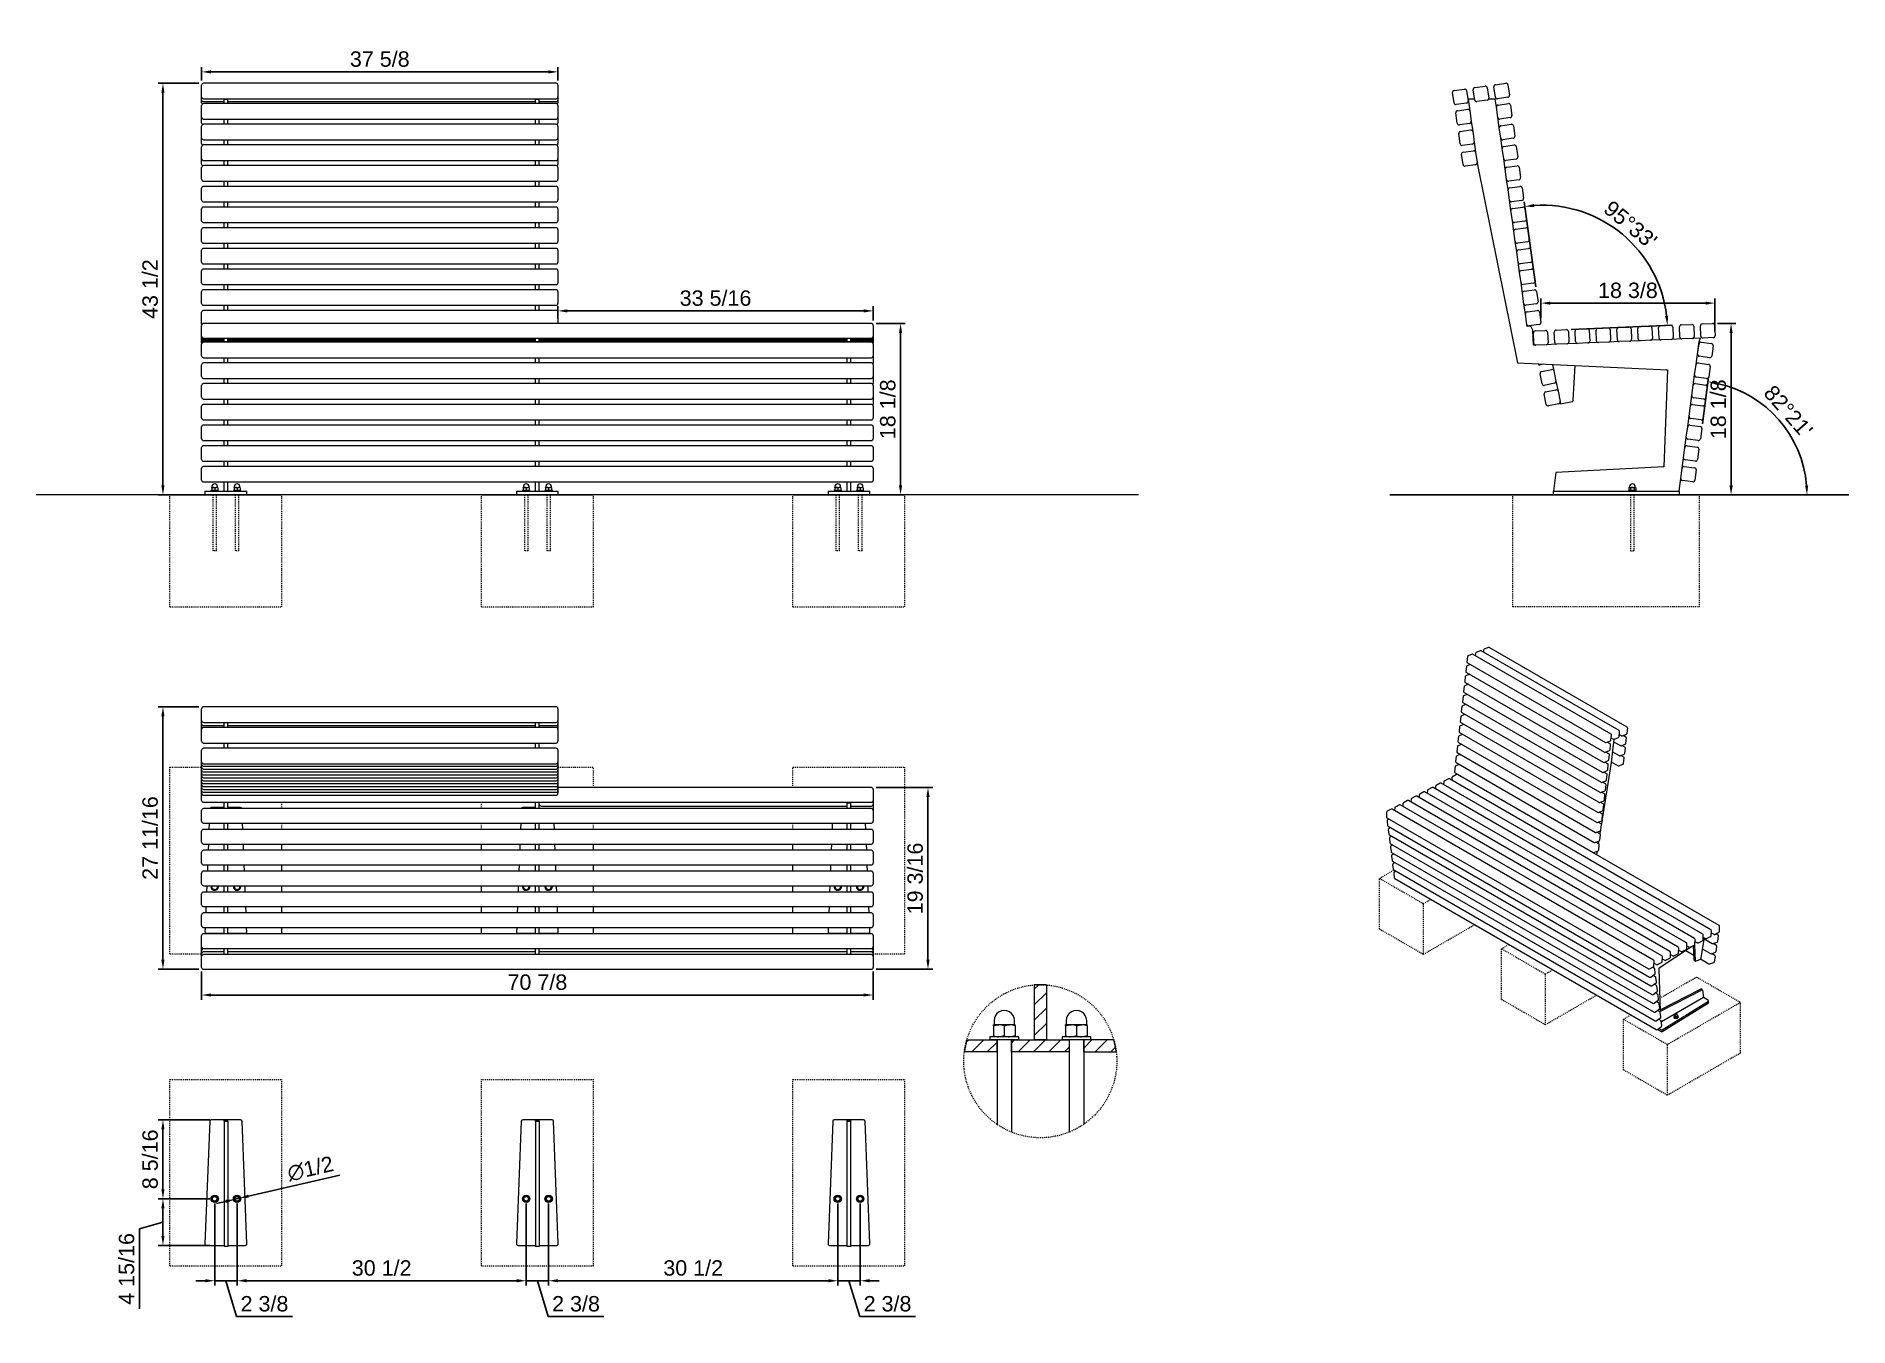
# Model space of a CAD drawing. Header units: inches. Extents: x -14 to 178, y 1 to 137.
import ezdxf

# ---------------------------------------------------------------- set-up
doc = ezdxf.new("R2010")
doc.units = ezdxf.units.IN
doc.header["$PDSIZE"] = -1
doc.linetypes.add('HIDDEN', pattern=[1.905, 1.27, -0.635])
for name, color, linetype, lineweight in [('ZANO_R', 7, 'Continuous', 0), ('ZANO_R_przerywana', 250, 'HIDDEN', 0), ('ZANO_W', 1, 'Continuous', 0)]:
    doc.layers.add(name, color=color, linetype=linetype, lineweight=lineweight)
doc.styles.get("Standard").update_dxf_attribs({"font": 'ARIALUNI.TTF'})
doc.dimstyles.new('amerykanie', dxfattribs={"dimtxt": 50, "dimasz": 50, "dimexe": 0.5, "dimexo": 0.5, "dimgap": 1, "dimtad": 1, "dimdec": 0, "dimzin": 0, "dimlunit": 5, "dimtxsty": 'Standard', "dimcen": 0.09, "dimclrd": 1, "dimclre": 1, "dimclrt": 1, "dimazin": 0, "dimtfac": 1, "dimtdec": 0, "dimtmove": 0, "dimatfit": 3, "dimfxl": 1, "dimtzin": 0, "dimarcsym": 1})

msp = doc.modelspace()

# ---------------------------------------------------------------- blocks, each defined once
blk = doc.blocks.new('*D374')
at = {"layer": 'Defpoints', "color": 0}
for p in [(3.94, 132.42), (-0.34, 88.94), (4.1, 88.94)]:
    blk.add_point(p, dxfattribs=at)
at = {"layer": 'ZANO_W', "color": 1, "lineweight": -2}
for p, q in [((3.44, 132.42), (-0.84, 132.42)), ((-0.34, 131.42), (-0.34, 89.94)), ((3.6, 88.94), (-0.84, 88.94))]:
    blk.add_line(p, q, dxfattribs=at)
at = {"layer": 'ZANO_W', "color": 1}
for points in [[(-0.18, 131.42), (-0.51, 131.42), (-0.34, 132.42)], [(-0.51, 89.94), (-0.18, 89.94), (-0.34, 88.94)]]:
    blk.add_solid(points, dxfattribs=at)
at = {"layer": 'ZANO_W', "color": 1, "insert": (-1.69, 110.68), "char_height": 1.625, "attachment_point": 5, "rotation": 90}
blk.add_mtext('43 1/2', dxfattribs=at)
blk = doc.blocks.new('*D375')
at = {"layer": 'Defpoints', "color": 0}
for p in [(74.45, 107.05), (74.45, 88.94), (77.53, 88.94)]:
    blk.add_point(p, dxfattribs=at)
at = {"layer": 'ZANO_W', "color": 1, "lineweight": -2}
for p, q in [((74.95, 107.05), (78.03, 107.05)), ((77.53, 106.05), (77.53, 89.94)), ((74.95, 88.94), (78.03, 88.94))]:
    blk.add_line(p, q, dxfattribs=at)
at = {"layer": 'ZANO_W', "color": 1}
for points in [[(77.7, 106.05), (77.37, 106.05), (77.53, 107.05)], [(77.37, 89.94), (77.7, 89.94), (77.53, 88.94)]]:
    blk.add_solid(points, dxfattribs=at)
at = {"layer": 'ZANO_W', "color": 1, "insert": (76.19, 97.99), "char_height": 1.625, "attachment_point": 5, "rotation": 90}
blk.add_mtext('18 1/8', dxfattribs=at)
blk = doc.blocks.new('*D376')
at = {"layer": 'Defpoints', "color": 0}
for p in [(3.74, 132.22), (41.36, 133.62), (41.36, 132.22)]:
    blk.add_point(p, dxfattribs=at)
at = {"layer": 'ZANO_W', "color": 1, "lineweight": -2}
for p, q in [((3.74, 132.72), (3.74, 134.12)), ((41.36, 132.72), (41.36, 134.12)), ((4.74, 133.62), (40.36, 133.62))]:
    blk.add_line(p, q, dxfattribs=at)
at = {"layer": 'ZANO_W', "color": 1}
for points in [[(4.74, 133.78), (4.74, 133.45), (3.74, 133.62)], [(40.36, 133.45), (40.36, 133.78), (41.36, 133.62)]]:
    blk.add_solid(points, dxfattribs=at)
at = {"layer": 'ZANO_W', "color": 1, "insert": (22.55, 134.96), "char_height": 1.625, "attachment_point": 5}
blk.add_mtext('37 5/8', dxfattribs=at)
blk = doc.blocks.new('*D377')
at = {"layer": 'Defpoints', "color": 0}
for p in [(74.65, 108.38), (41.36, 107.05), (74.65, 106.85)]:
    blk.add_point(p, dxfattribs=at)
at = {"layer": 'ZANO_W', "color": 1, "lineweight": -2}
for p, q in [((41.36, 107.55), (41.36, 108.88)), ((42.36, 108.38), (73.65, 108.38)), ((74.65, 107.35), (74.65, 108.88))]:
    blk.add_line(p, q, dxfattribs=at)
at = {"layer": 'ZANO_W', "color": 1}
for points in [[(42.36, 108.54), (42.36, 108.21), (41.36, 108.38)], [(73.65, 108.21), (73.65, 108.54), (74.65, 108.38)]]:
    blk.add_solid(points, dxfattribs=at)
at = {"layer": 'ZANO_W', "color": 1, "insert": (58, 109.72), "char_height": 1.625, "attachment_point": 5}
blk.add_mtext('33 5/16', dxfattribs=at)
blk = doc.blocks.new('*D378')
at = {"layer": 'Defpoints', "color": 0}
for p in [(145.14, 109.2), (145.14, 107.12), (163.52, 105.74)]:
    blk.add_point(p, dxfattribs=at)
at = {"layer": 'ZANO_W', "color": 1, "lineweight": -2}
for p, q in [((145.14, 107.62), (145.14, 109.7)), ((162.52, 109.2), (146.14, 109.2)), ((163.52, 106.24), (163.52, 109.7))]:
    blk.add_line(p, q, dxfattribs=at)
at = {"layer": 'ZANO_W', "color": 1}
for points in [[(146.14, 109.36), (146.14, 109.03), (145.14, 109.2)], [(162.52, 109.03), (162.52, 109.36), (163.52, 109.2)]]:
    blk.add_solid(points, dxfattribs=at)
at = {"layer": 'ZANO_W', "color": 1, "insert": (154.33, 110.54), "char_height": 1.625, "attachment_point": 5}
blk.add_mtext('18 3/8', dxfattribs=at)
blk = doc.blocks.new('*D379')
at = {"layer": 'Defpoints', "color": 0}
for p in [(163.27, 107.05), (161.89, 88.94), (165.22, 88.94)]:
    blk.add_point(p, dxfattribs=at)
at = {"layer": 'ZANO_W', "color": 1, "lineweight": -2}
for p, q in [((163.77, 107.05), (165.72, 107.05)), ((165.22, 106.05), (165.22, 89.94)), ((162.39, 88.94), (165.72, 88.94))]:
    blk.add_line(p, q, dxfattribs=at)
at = {"layer": 'ZANO_W', "color": 1}
for points in [[(165.39, 106.05), (165.06, 106.05), (165.22, 107.05)], [(165.06, 89.94), (165.39, 89.94), (165.22, 88.94)]]:
    blk.add_solid(points, dxfattribs=at)
at = {"layer": 'ZANO_W', "color": 1, "insert": (163.88, 97.99), "char_height": 1.625, "attachment_point": 5, "rotation": 90}
blk.add_mtext('18 1/8', dxfattribs=at)
blk = doc.blocks.new('*D380')
at = {"layer": 'Defpoints', "color": 0}
for p in [(156.21, 113.75), (144.68, 110.44), (144.84, 109.35), (146.74, 106.35), (147.84, 106.4)]:
    blk.add_point(p, dxfattribs=at)
at = {"layer": 'ZANO_W', "color": 1, "lineweight": -2}
for p, q in [((144.61, 110.93), (143.36, 119.9)), ((148.34, 106.42), (159, 106.87))]:
    blk.add_line(p, q, dxfattribs=at)
blk.add_arc((145.26, 106.29), 13.25, 6.747, 93.6478, dxfattribs=at)
at = {"layer": 'ZANO_W', "color": 1}
for points in [[(144.4, 119.67), (144.44, 119.34), (143.43, 119.4)], [(158.25, 107.83), (158.58, 107.86), (158.5, 106.85)]]:
    blk.add_solid(points, dxfattribs=at)
at = {"layer": 'ZANO_W', "color": 1, "insert": (154.6, 117.49), "char_height": 1.625, "attachment_point": 5, "rotation": 320.1974}
blk.add_mtext("95%%d33'", dxfattribs=at)
blk = doc.blocks.new('*D381')
at = {"layer": 'Defpoints', "color": 0}
for p in [(162.12, 95.95), (161.98, 94.86), (171.88, 94.5), (129.19, 88.94), (177.64, 88.94)]:
    blk.add_point(p, dxfattribs=at)
at = {"layer": 'ZANO_W', "color": 1, "lineweight": -2}
blk.add_line((162.19, 96.45), (162.85, 101.38), dxfattribs=at)
blk.add_arc((161.18, 88.94), 12.06, 4.7529, 77.6051, dxfattribs=at)
at = {"layer": 'ZANO_W', "color": 1}
for points in [[(163.8, 100.88), (163.74, 100.55), (162.78, 100.89)], [(173.03, 89.93), (173.36, 89.94), (173.24, 88.94)]]:
    blk.add_solid(points, dxfattribs=at)
at = {"layer": 'ZANO_W', "color": 1, "insert": (171.26, 97.76), "char_height": 1.625, "attachment_point": 5, "rotation": 311.179}
blk.add_mtext("82%%d21'", dxfattribs=at)
blk = doc.blocks.new('*D382')
at = {"layer": 'Defpoints', "color": 0}
for p in [(3.74, 39.1), (74.65, 39.1), (3.74, 36.13)]:
    blk.add_point(p, dxfattribs=at)
at = {"layer": 'ZANO_W', "color": 1, "lineweight": -2}
for p, q in [((3.74, 38.6), (3.74, 35.63)), ((74.65, 38.6), (74.65, 35.63)), ((73.65, 36.13), (4.74, 36.13))]:
    blk.add_line(p, q, dxfattribs=at)
at = {"layer": 'ZANO_W', "color": 1}
for points in [[(4.74, 36.3), (4.74, 35.97), (3.74, 36.13)], [(73.65, 35.97), (73.65, 36.3), (74.65, 36.13)]]:
    blk.add_solid(points, dxfattribs=at)
at = {"layer": 'ZANO_W', "color": 1, "insert": (39.19, 37.48), "char_height": 1.625, "attachment_point": 5}
blk.add_mtext('70 7/8', dxfattribs=at)
blk = doc.blocks.new('*D383')
at = {"layer": 'Defpoints', "color": 0}
for p in [(74.45, 58.03), (74.45, 38.86), (80.43, 38.86)]:
    blk.add_point(p, dxfattribs=at)
at = {"layer": 'ZANO_W', "color": 1, "lineweight": -2}
for p, q in [((74.95, 58.03), (80.93, 58.03)), ((80.43, 57.03), (80.43, 39.86)), ((74.95, 38.86), (80.93, 38.86))]:
    blk.add_line(p, q, dxfattribs=at)
at = {"layer": 'ZANO_W', "color": 1}
for points in [[(80.6, 57.03), (80.26, 57.03), (80.43, 58.03)], [(80.26, 39.86), (80.6, 39.86), (80.43, 38.86)]]:
    blk.add_solid(points, dxfattribs=at)
at = {"layer": 'ZANO_W', "color": 1, "insert": (79.08, 48.44), "char_height": 1.625, "attachment_point": 5, "rotation": 90}
blk.add_mtext('19 3/16', dxfattribs=at)
blk = doc.blocks.new('*D384')
at = {"layer": 'Defpoints', "color": 0}
for p in [(3.94, 66.57), (-0.34, 38.86), (3.94, 38.86)]:
    blk.add_point(p, dxfattribs=at)
at = {"layer": 'ZANO_W', "color": 1, "lineweight": -2}
for p, q in [((3.44, 66.57), (-0.84, 66.57)), ((-0.34, 65.57), (-0.34, 39.86)), ((3.44, 38.86), (-0.84, 38.86))]:
    blk.add_line(p, q, dxfattribs=at)
at = {"layer": 'ZANO_W', "color": 1}
for points in [[(-0.18, 65.57), (-0.51, 65.57), (-0.34, 66.57)], [(-0.51, 39.86), (-0.18, 39.86), (-0.34, 38.86)]]:
    blk.add_solid(points, dxfattribs=at)
at = {"layer": 'ZANO_W', "color": 1, "insert": (-1.69, 52.71), "char_height": 1.625, "attachment_point": 5, "rotation": 90}
blk.add_mtext('27 11/16', dxfattribs=at)
blk = doc.blocks.new('*D385')
at = {"layer": 'Defpoints', "color": 0}
for p in [(7.25, 14.56), (7.72, 14.67)]:
    blk.add_point(p, dxfattribs=at)
at = {"layer": 'ZANO_W', "color": 1, "lineweight": -2}
for p, q in [((8.69, 14.89), (18.33, 17.11)), ((6.28, 14.34), (5.31, 14.11)), ((7.25, 14.56), (7.72, 14.67))]:
    blk.add_line(p, q, dxfattribs=at)
at = {"layer": 'ZANO_W', "color": 1}
for points in [[(6.32, 14.17), (6.24, 14.5), (7.25, 14.56)], [(8.65, 15.05), (8.73, 14.73), (7.72, 14.67)]]:
    blk.add_solid(points, dxfattribs=at)
at = {"layer": 'ZANO_W', "color": 1, "insert": (15.23, 17.78), "char_height": 1.625, "attachment_point": 5, "rotation": 12.9685}
blk.add_mtext('∅1/2', dxfattribs=at)
blk = doc.blocks.new('*D386')
at = {"layer": 'Defpoints', "color": 0}
for p in [(5.12, 14.61), (7.49, 14.61), (7.49, 5.96)]:
    blk.add_point(p, dxfattribs=at)
at = {"layer": 'ZANO_W', "color": 1, "lineweight": -2}
for p, q in [((5.12, 14.11), (5.12, 5.46)), ((7.49, 14.11), (7.49, 5.46)), ((4.12, 5.96), (3.12, 5.96)), ((5.12, 5.96), (7.49, 5.96)), ((7.44, 2.18), (6.3, 5.96)), ((8.49, 5.96), (9.49, 5.96)), ((13.32, 2.18), (7.44, 2.18))]:
    blk.add_line(p, q, dxfattribs=at)
at = {"layer": 'ZANO_W', "color": 1}
for points in [[(4.12, 5.79), (4.12, 6.13), (5.12, 5.96)], [(8.49, 6.13), (8.49, 5.79), (7.49, 5.96)]]:
    blk.add_solid(points, dxfattribs=at)
at = {"layer": 'ZANO_W', "color": 1, "insert": (10.38, 3.52), "char_height": 1.625, "attachment_point": 5}
blk.add_mtext('2 3/8', dxfattribs=at)
blk = doc.blocks.new('*D387')
at = {"layer": 'Defpoints', "color": 0}
for p in [(7.49, 14.61), (38.01, 14.61), (38.01, 5.96)]:
    blk.add_point(p, dxfattribs=at)
at = {"layer": 'ZANO_W', "color": 1, "lineweight": -2}
for p, q in [((7.49, 14.11), (7.49, 5.46)), ((38.01, 14.11), (38.01, 5.46)), ((8.49, 5.96), (37.01, 5.96))]:
    blk.add_line(p, q, dxfattribs=at)
at = {"layer": 'ZANO_W', "color": 1}
for points in [[(8.49, 6.13), (8.49, 5.79), (7.49, 5.96)], [(37.01, 5.79), (37.01, 6.13), (38.01, 5.96)]]:
    blk.add_solid(points, dxfattribs=at)
at = {"layer": 'ZANO_W', "color": 1, "insert": (22.75, 7.3), "char_height": 1.625, "attachment_point": 5}
blk.add_mtext('30 1/2', dxfattribs=at)
blk = doc.blocks.new('*D388')
at = {"layer": 'Defpoints', "color": 0}
for p in [(38.01, 14.61), (40.38, 14.61), (40.38, 5.96)]:
    blk.add_point(p, dxfattribs=at)
at = {"layer": 'ZANO_W', "color": 1, "lineweight": -2}
for p, q in [((38.01, 14.11), (38.01, 5.46)), ((40.38, 14.11), (40.38, 5.46)), ((37.01, 5.96), (36.01, 5.96)), ((38.01, 5.96), (40.38, 5.96)), ((40.33, 2.18), (39.19, 5.96)), ((41.38, 5.96), (42.38, 5.96)), ((46.21, 2.18), (40.33, 2.18))]:
    blk.add_line(p, q, dxfattribs=at)
at = {"layer": 'ZANO_W', "color": 1}
for points in [[(37.01, 5.79), (37.01, 6.13), (38.01, 5.96)], [(41.38, 6.13), (41.38, 5.79), (40.38, 5.96)]]:
    blk.add_solid(points, dxfattribs=at)
at = {"layer": 'ZANO_W', "color": 1, "insert": (43.27, 3.52), "char_height": 1.625, "attachment_point": 5}
blk.add_mtext('2 3/8', dxfattribs=at)
blk = doc.blocks.new('*D389')
at = {"layer": 'Defpoints', "color": 0}
for p in [(40.38, 14.61), (70.9, 14.61), (70.9, 5.96)]:
    blk.add_point(p, dxfattribs=at)
at = {"layer": 'ZANO_W', "color": 1, "lineweight": -2}
for p, q in [((40.38, 14.11), (40.38, 5.46)), ((70.9, 14.11), (70.9, 5.46)), ((41.38, 5.96), (69.9, 5.96))]:
    blk.add_line(p, q, dxfattribs=at)
at = {"layer": 'ZANO_W', "color": 1}
for points in [[(41.38, 6.13), (41.38, 5.79), (40.38, 5.96)], [(69.9, 5.79), (69.9, 6.13), (70.9, 5.96)]]:
    blk.add_solid(points, dxfattribs=at)
at = {"layer": 'ZANO_W', "color": 1, "insert": (55.64, 7.3), "char_height": 1.625, "attachment_point": 5}
blk.add_mtext('30 1/2', dxfattribs=at)
blk = doc.blocks.new('*D390')
at = {"layer": 'Defpoints', "color": 0}
for p in [(70.9, 14.61), (73.27, 14.61), (73.27, 5.96)]:
    blk.add_point(p, dxfattribs=at)
at = {"layer": 'ZANO_W', "color": 1, "lineweight": -2}
for p, q in [((70.9, 14.11), (70.9, 5.46)), ((73.27, 14.11), (73.27, 5.46)), ((69.9, 5.96), (68.9, 5.96)), ((70.9, 5.96), (73.27, 5.96)), ((73.22, 2.18), (72.09, 5.96)), ((74.27, 5.96), (75.27, 5.96)), ((79.1, 2.18), (73.22, 2.18))]:
    blk.add_line(p, q, dxfattribs=at)
at = {"layer": 'ZANO_W', "color": 1}
for points in [[(69.9, 5.79), (69.9, 6.13), (70.9, 5.96)], [(74.27, 6.13), (74.27, 5.79), (73.27, 5.96)]]:
    blk.add_solid(points, dxfattribs=at)
at = {"layer": 'ZANO_W', "color": 1, "insert": (76.16, 3.52), "char_height": 1.625, "attachment_point": 5}
blk.add_mtext('2 3/8', dxfattribs=at)
blk = doc.blocks.new('*D391')
at = {"layer": 'Defpoints', "color": 0}
for p in [(-0.34, 22.95), (5.12, 22.95), (5.12, 14.61)]:
    blk.add_point(p, dxfattribs=at)
at = {"layer": 'ZANO_W', "color": 1, "lineweight": -2}
for p, q in [((4.62, 22.95), (-0.84, 22.95)), ((-0.34, 15.61), (-0.34, 21.95)), ((4.62, 14.61), (-0.84, 14.61))]:
    blk.add_line(p, q, dxfattribs=at)
at = {"layer": 'ZANO_W', "color": 1}
for points in [[(-0.18, 21.95), (-0.51, 21.95), (-0.34, 22.95)], [(-0.51, 15.61), (-0.18, 15.61), (-0.34, 14.61)]]:
    blk.add_solid(points, dxfattribs=at)
at = {"layer": 'ZANO_W', "color": 1, "insert": (-1.69, 18.78), "char_height": 1.625, "attachment_point": 5, "rotation": 90}
blk.add_mtext('8 5/16', dxfattribs=at)
blk = doc.blocks.new('*D392')
at = {"layer": 'Defpoints', "color": 0}
for p in [(5.12, 14.61), (-0.34, 9.69), (5.12, 9.69)]:
    blk.add_point(p, dxfattribs=at)
at = {"layer": 'ZANO_W', "color": 1, "lineweight": -2}
for p, q in [((4.62, 14.61), (-0.84, 14.61)), ((-0.34, 13.61), (-0.34, 10.69)), ((-2.83, 11.43), (-0.34, 12.15)), ((-2.83, 2.99), (-2.83, 11.43)), ((4.62, 9.69), (-0.84, 9.69))]:
    blk.add_line(p, q, dxfattribs=at)
at = {"layer": 'ZANO_W', "color": 1}
for points in [[(-0.18, 13.61), (-0.51, 13.61), (-0.34, 14.61)], [(-0.51, 10.69), (-0.18, 10.69), (-0.34, 9.69)]]:
    blk.add_solid(points, dxfattribs=at)
at = {"layer": 'ZANO_W', "color": 1, "insert": (-4.18, 7.21), "char_height": 1.625, "attachment_point": 5, "rotation": 90}
blk.add_mtext('4 15/16', dxfattribs=at)

# ---------------------------------------------------------------- dimensions: what is measured, and where the dimension line sits
at = {"layer": 'ZANO_W'}
for base, p1, p2, picture, middle in [((41.36095, 133.61532), (3.74308, 132.224), (41.36095, 132.224), '*D376', (22.55202, 134.95886)), ((145.143017, 109.196699), (163.523774, 105.743397), (145.143017, 107.120602), '*D378', (154.333395, 110.540235)), ((74.64587, 108.37671), (41.36095, 107.04801), (74.64587, 106.85105), '*D377', (58.00341, 109.72025)), ((3.74308, 36.13387), (74.64587, 39.09988), (3.74308, 39.09988), '*D382', (39.19448, 37.47741)), ((7.48518, 5.96071), (5.12175, 14.61429), (7.48518, 14.61429), '*D386', (7.93765, 3.52363)), ((38.01276, 5.96071), (7.48518, 14.61429), (38.01276, 14.61429), '*D387', (22.74897, 7.30424)), ((40.37619, 5.96071), (38.01276, 14.61429), (40.37619, 14.61429), '*D388', (40.82866, 3.52363)), ((70.90378, 5.96071), (40.37619, 14.61429), (70.90378, 14.61429), '*D389', (55.63999, 7.30424)), ((73.26721, 5.96071), (70.90378, 14.61429), (73.26721, 14.61429), '*D390', (73.71968, 3.52363))]:
    dim = msp.add_linear_dim(base=base, p1=p1, p2=p2, dimstyle='amerykanie', override={"dimtxt": 1.625, "dimasz": 1, "dimgap": 0.5, "dimdec": 4, "dimaunit": 1, "dimadec": 1, "dimtdec": 4, "dimtmove": 1, "dimfrac": 2}, dxfattribs=at)
    dim.commit()
    dim.dimension.update_dxf_attribs({"geometry": picture, "text_midpoint": middle})
for base, p1, p2, picture, middle in [((-0.34449, 88.93801), (3.94004, 132.42095), (4.09749, 88.93801), '*D374', (-1.68803, 110.67948)), ((77.53481, 88.93801), (74.44892, 107.04801), (74.44892, 88.93801), '*D375', (76.19127, 97.99301)), ((165.22227, 88.93801), (163.27201, 107.04783), (161.89027, 88.93801), '*D379', (163.87874, 97.99292)), ((-0.34449, 38.85636), (3.94004, 66.56676), (3.94004, 38.85636), '*D384', (-1.68803, 52.71156)), ((80.42844, 38.85636), (74.44892, 58.02996), (74.44892, 38.85636), '*D383', (79.08491, 48.44316)), ((-0.34449, 22.953245), (5.121749, 14.614289), (5.121749, 22.953245), '*D391', (-1.688027, 18.783767))]:
    dim = msp.add_linear_dim(base=base, p1=p1, p2=p2, angle=90, dimstyle='amerykanie', override={"dimtxt": 1.625, "dimasz": 1, "dimgap": 0.5, "dimdec": 4, "dimaunit": 1, "dimadec": 1, "dimtdec": 4, "dimtmove": 1, "dimfrac": 2}, dxfattribs=at)
    dim.commit()
    dim.dimension.update_dxf_attribs({"geometry": picture, "text_midpoint": middle})
for base, line1, line2, picture, middle in [((156.2098, 113.74526), ((144.68262, 110.43954), (144.83564, 109.34727)), ((146.74279, 106.34922), (147.84474, 106.39579)), '*D380', (154.59894, 117.48938)), ((171.88165, 94.49708), ((177.64415, 88.93801), (129.18803, 88.93801)), ((162.1224, 95.95286), (161.97573, 94.85972)), '*D381', (171.26318, 97.7576))]:
    dim = msp.add_angular_dim_2l(base=base, line1=line1, line2=line2, dimstyle='amerykanie', override={"dimtxt": 1.625, "dimasz": 1, "dimgap": 0.5, "dimdec": 4, "dimaunit": 1, "dimadec": 1, "dimtdec": 4, "dimtmove": 1, "dimfrac": 2}, dxfattribs=at)
    dim.commit()
    dim.dimension.update_dxf_attribs({"geometry": picture, "text_midpoint": middle})
dim = msp.add_diameter_dim_2p(p1=(7.25486, 14.56125), p2=(7.71549, 14.66733), dimstyle='amerykanie', override={"dimtxt": 1.625, "dimasz": 1, "dimgap": 0.5, "dimdec": 4, "dimaunit": 1, "dimadec": 1, "dimtdec": 4, "dimtmove": 1, "dimfrac": 2}, dxfattribs=at)
dim.commit()
dim.dimension.update_dxf_attribs({"geometry": '*D385', "text_midpoint": (15.53157, 16.46729), "dimtype": 163})
dim = msp.add_linear_dim(base=(-0.34449, 9.69048), p1=(5.12175, 14.61429), p2=(5.12175, 9.69048), angle=90, dimstyle='amerykanie', override={"dimtxt": 1.625, "dimasz": 1, "dimgap": 0.5, "dimdec": 4, "dimaunit": 1, "dimadec": 1, "dimtdec": 4, "dimtmove": 1, "dimfrac": 2}, dxfattribs=at)
dim.commit()
dim.dimension.update_dxf_attribs({"geometry": '*D392', "text_midpoint": (-2.83433, 10.92967), "dimtype": 160})

# ---------------------------------------------------------------- linework, layer by layer
at = {"layer": 'ZANO_R'}
for p, q in [((3.74308, 131.13173), (3.74308, 132.224)), ((41.164, 132.42095), (3.94004, 132.42095)), ((41.36095, 132.224), (41.36095, 131.13173)), ((138.16762, 131.96), (139.25988, 132.11301)), ((140.33744, 130.95139), (140.18442, 132.04366)), ((140.35215, 132.26603), (141.44441, 132.41904)), ((141.66679, 132.25132), (141.8198, 131.15905)), ((3.74308, 130.97871), (3.74308, 131.13173)), ((3.74308, 130.8257), (3.74308, 130.97871)), ((3.74308, 130.67268), (3.74308, 130.8257)), ((3.74308, 130.51967), (3.74308, 130.67268)), ((3.74308, 130.36665), (3.74308, 130.51967)), ((3.94004, 130.78176), (41.164, 130.78176)), ((3.94004, 130.47573), (6.10651, 130.47573)), ((41.164, 130.26996), (3.94004, 130.26996)), ((6.10651, 130.75088), (6.50041, 130.75088)), ((6.10651, 130.26996), (6.10651, 130.75088)), ((6.50041, 130.26996), (6.50041, 130.75088)), ((6.50041, 130.47573), (38.99753, 130.47573)), ((38.99753, 130.75088), (39.39143, 130.75088)), ((38.99753, 130.26996), (38.99753, 130.75088)), ((39.39143, 130.26996), (39.39143, 130.75088)), ((39.39143, 130.47573), (41.164, 130.47573)), ((41.36095, 131.13173), (41.36095, 130.97871)), ((41.36095, 130.97871), (41.36095, 130.8257)), ((41.36095, 130.8257), (41.36095, 130.67268)), ((41.36095, 130.67268), (41.36095, 130.51967)), ((41.36095, 130.51967), (41.36095, 130.36665)), ((135.96837, 130.33933), (135.81536, 131.43159)), ((135.98308, 131.65397), (137.07535, 131.80698)), ((137.28301, 130.32462), (136.19075, 130.1716)), ((137.29772, 131.63926), (137.45074, 130.54699)), ((138.13849, 130.7483), (137.46242, 130.7475)), ((137.46242, 130.7475), (137.6373, 129.4992)), ((138.15291, 130.64536), (137.99989, 131.73762)), ((139.46755, 130.63065), (138.37528, 130.47763)), ((139.48225, 131.94529), (139.63527, 130.85302)), ((140.32576, 130.75088), (139.62207, 130.75005)), ((140.44598, 129.89267), (140.32576, 130.75088)), ((141.65208, 130.93668), (140.55981, 130.78367)), ((140.6137, 130.11504), (141.70597, 130.26806)), ((3.74308, 128.98074), (3.74308, 130.07301)), ((3.74308, 128.82773), (3.74308, 128.98074)), ((3.74308, 128.37961), (3.74308, 128.82773)), ((3.74308, 128.22659), (3.74308, 128.37961)), ((3.94004, 128.63077), (41.164, 128.63077)), ((6.10651, 128.08543), (6.10651, 128.63077)), ((6.50041, 128.08543), (6.50041, 128.63077)), ((38.99753, 128.08543), (38.99753, 128.63077)), ((39.39143, 128.08543), (39.39143, 128.63077)), ((41.36095, 130.07301), (41.36095, 128.98074)), ((41.36095, 128.98074), (41.36095, 128.82773)), ((41.36095, 128.82773), (41.36095, 128.37961)), ((41.36095, 128.37961), (41.36095, 128.22659)), ((136.30795, 128.19927), (136.15493, 129.29153)), ((136.32266, 129.51391), (137.41492, 129.66692)), ((137.6373, 129.4992), (137.79031, 128.40693)), ((137.79031, 128.40693), (137.94333, 127.31467)), ((140.599, 128.8004), (140.44598, 129.89267)), ((140.75201, 127.70814), (140.599, 128.8004)), ((141.91364, 128.78569), (140.82137, 128.63268)), ((141.92834, 130.10033), (142.08136, 129.00807)), ((3.74308, 126.79621), (3.74308, 127.88847)), ((3.74308, 126.64319), (3.74308, 126.79621)), ((3.74308, 126.19508), (3.74308, 126.64319)), ((41.164, 128.08543), (3.94004, 128.08543)), ((3.94004, 126.44624), (41.164, 126.44624)), ((6.10651, 125.90089), (6.10651, 126.44624)), ((6.50041, 125.90089), (6.50041, 126.44624)), ((38.99753, 125.90089), (38.99753, 126.44624)), ((39.39143, 125.90089), (39.39143, 126.44624)), ((41.36095, 127.88847), (41.36095, 126.79621)), ((41.36095, 126.79621), (41.36095, 126.64319)), ((41.36095, 126.64319), (41.36095, 126.19508)), ((136.61398, 126.01474), (136.46097, 127.107)), ((137.62259, 128.18456), (136.53032, 128.03155)), ((136.62869, 127.32937), (137.72096, 127.48239)), ((137.94333, 127.31467), (138.09634, 126.2224)), ((140.90503, 126.61587), (140.75201, 127.70814)), ((141.05804, 125.5236), (140.90503, 126.61587)), ((140.91974, 127.93051), (142.012, 128.08352)), ((142.21967, 126.60116), (141.1274, 126.44815)), ((142.23437, 127.9158), (142.38739, 126.82353)), ((3.74308, 126.04206), (3.74308, 126.19508)), ((3.74308, 124.61168), (3.74308, 125.70394)), ((3.74308, 124.45866), (3.74308, 124.61168)), ((3.74308, 124.01054), (3.74308, 124.45866)), ((41.164, 125.90089), (3.94004, 125.90089)), ((41.36095, 126.19508), (41.36095, 126.04206)), ((41.36095, 125.70394), (41.36095, 124.61168)), ((41.36095, 124.61168), (41.36095, 124.45866)), ((41.36095, 124.45866), (41.36095, 124.01054)), ((136.92001, 123.8302), (136.767, 124.92247)), ((137.92862, 126.00003), (136.83635, 125.84701)), ((136.93472, 125.14484), (138.02699, 125.29786)), ((138.09634, 126.2224), (138.24936, 125.13013)), ((138.24936, 125.13013), (138.40237, 124.03787)), ((141.21106, 124.43134), (141.05804, 125.5236)), ((141.36407, 123.33907), (141.21106, 124.43134)), ((141.22577, 125.74598), (142.31803, 125.89899)), ((142.5257, 124.41663), (141.43343, 124.26361)), ((142.5404, 125.73127), (142.69342, 124.639)), ((3.74308, 123.85753), (3.74308, 124.01054)), ((3.74308, 122.42714), (3.74308, 123.51941)), ((3.94004, 124.26171), (41.164, 124.26171)), ((41.164, 123.71636), (3.94004, 123.71636)), ((6.10651, 123.71636), (6.10651, 124.26171)), ((6.50041, 123.71636), (6.50041, 124.26171)), ((38.99753, 123.71636), (38.99753, 124.26171)), ((39.39143, 123.71636), (39.39143, 124.26171)), ((41.36095, 124.01054), (41.36095, 123.85753)), ((41.36095, 123.51941), (41.36095, 122.42714)), ((138.23465, 123.8155), (137.14238, 123.66248)), ((138.40237, 124.03787), (138.43516, 123.80381)), ((138.43516, 123.80381), (142.65334, 102.88429)), ((141.51709, 122.2468), (141.36407, 123.33907)), ((141.5318, 123.56144), (142.62406, 123.71446)), ((142.84644, 123.54673), (142.99945, 122.45447)), ((3.74308, 122.27413), (3.74308, 122.42714)), ((3.74308, 120.24261), (3.74308, 121.33488)), ((3.94004, 122.07718), (41.164, 122.07718)), ((41.164, 121.53183), (3.94004, 121.53183)), ((6.10651, 121.53183), (6.10651, 122.07718)), ((6.50041, 121.53183), (6.50041, 122.07718)), ((38.99753, 121.53183), (38.99753, 122.07718)), ((39.39143, 121.53183), (39.39143, 122.07718)), ((41.36095, 122.42714), (41.36095, 122.27413)), ((41.36095, 121.33488), (41.36095, 120.24261)), ((141.67011, 121.15454), (141.51709, 122.2468)), ((141.82312, 120.06227), (141.67011, 121.15454)), ((142.83173, 122.2321), (141.73946, 122.07908)), ((141.83783, 121.37691), (142.9301, 121.52992)), ((143.15247, 121.3622), (143.30548, 120.26994)), ((3.74308, 120.0896), (3.74308, 120.24261)), ((3.74308, 118.05808), (3.74308, 119.15034)), ((3.94004, 119.89264), (41.164, 119.89264)), ((41.164, 119.3473), (3.94004, 119.3473)), ((6.10651, 119.3473), (6.10651, 119.89264)), ((6.50041, 119.3473), (6.50041, 119.89264)), ((38.99753, 119.3473), (38.99753, 119.89264)), ((39.39143, 119.3473), (39.39143, 119.89264)), ((41.36095, 120.24261), (41.36095, 120.0896)), ((41.36095, 119.15034), (41.36095, 118.05808)), ((141.97614, 118.97), (141.82312, 120.06227)), ((142.12915, 117.87774), (141.97614, 118.97)), ((143.13776, 120.04756), (142.04549, 119.89455)), ((142.14386, 119.19238), (143.23613, 119.34539)), ((143.4585, 119.17767), (143.61151, 118.0854)), ((3.74308, 117.90506), (3.74308, 118.05808)), ((3.74308, 115.87355), (3.74308, 116.96581)), ((3.94004, 117.70811), (41.164, 117.70811)), ((41.164, 117.16276), (3.94004, 117.16276)), ((6.10651, 117.16276), (6.10651, 117.70811)), ((6.50041, 117.16276), (6.50041, 117.70811)), ((38.99753, 117.16276), (38.99753, 117.70811)), ((39.39143, 117.16276), (39.39143, 117.70811)), ((41.36095, 118.05808), (41.36095, 117.90506)), ((41.36095, 116.96581), (41.36095, 115.87355)), ((142.28217, 116.78547), (142.12915, 117.87774)), ((142.43518, 115.69321), (142.28217, 116.78547)), ((143.44379, 117.86303), (142.35152, 117.71001)), ((142.44989, 117.00784), (143.54216, 117.16086)), ((143.76453, 116.99314), (143.91755, 115.90087)), ((3.74308, 115.72053), (3.74308, 115.87355)), ((3.94004, 115.52358), (41.164, 115.52358)), ((41.164, 114.97823), (3.94004, 114.97823)), ((6.10651, 114.97823), (6.10651, 115.52358)), ((6.50041, 114.97823), (6.50041, 115.52358)), ((38.99753, 114.97823), (38.99753, 115.52358)), ((39.39143, 114.97823), (39.39143, 115.52358)), ((41.36095, 115.87355), (41.36095, 115.72053)), ((142.5882, 114.60094), (142.43518, 115.69321)), ((143.74982, 115.6785), (142.65756, 115.52548)), ((142.75592, 114.82331), (143.84819, 114.97633)), ((3.74308, 113.68901), (3.74308, 114.78128)), ((3.74308, 113.536), (3.74308, 113.68901)), ((3.94004, 113.33904), (41.164, 113.33904)), ((6.10651, 112.7937), (6.10651, 113.33904)), ((6.50041, 112.7937), (6.50041, 113.33904)), ((38.99753, 112.7937), (38.99753, 113.33904)), ((39.39143, 112.7937), (39.39143, 113.33904)), ((41.36095, 114.78128), (41.36095, 113.68901)), ((41.36095, 113.68901), (41.36095, 113.536)), ((142.74122, 113.50867), (142.5882, 114.60094)), ((142.89423, 112.41641), (142.74122, 113.50867)), ((144.05585, 113.49397), (142.96359, 113.34095)), ((144.07056, 114.8086), (144.22358, 113.71634)), ((3.74308, 111.50448), (3.74308, 112.59675)), ((3.74308, 111.35146), (3.74308, 111.50448)), ((41.164, 112.7937), (3.94004, 112.7937)), ((3.94004, 111.15451), (41.164, 111.15451)), ((6.10651, 110.60917), (6.10651, 111.15451)), ((6.50041, 110.60917), (6.50041, 111.15451)), ((38.99753, 110.60917), (38.99753, 111.15451)), ((39.39143, 110.60917), (39.39143, 111.15451)), ((41.36095, 112.59675), (41.36095, 111.50448)), ((41.36095, 111.50448), (41.36095, 111.35146)), ((143.04725, 111.32414), (142.89423, 112.41641)), ((143.20026, 110.23187), (143.04725, 111.32414)), ((143.06195, 112.63878), (144.15422, 112.79179)), ((144.36188, 111.30943), (143.26962, 111.15642)), ((144.37659, 112.62407), (144.52961, 111.5318)), ((3.74308, 109.31995), (3.74308, 110.41221)), ((3.74308, 109.16693), (3.74308, 109.31995)), ((41.164, 110.60917), (3.94004, 110.60917)), ((41.36095, 110.41221), (41.36095, 109.31995)), ((41.36095, 109.31995), (41.36095, 109.16693)), ((143.35328, 109.13961), (143.20026, 110.23187)), ((143.50629, 108.04734), (143.35328, 109.13961)), ((143.36798, 110.45425), (144.46025, 110.60726)), ((144.66792, 109.1249), (143.57565, 108.97188)), ((144.68262, 110.43954), (144.83564, 109.34727)), ((3.74308, 107.13541), (3.74308, 108.22768)), ((3.94004, 108.96998), (41.164, 108.96998)), ((41.164, 108.42463), (3.94004, 108.42463)), ((6.10651, 108.42463), (6.10651, 108.96998)), ((6.50041, 108.42463), (6.50041, 108.96998)), ((38.99753, 108.42463), (38.99753, 108.96998)), ((39.39143, 108.42463), (39.39143, 108.96998)), ((41.36095, 108.22768), (41.36095, 107.13541)), ((143.65931, 106.95507), (143.50629, 108.04734)), ((143.67402, 108.26971), (144.76628, 108.42273)), ((144.98865, 108.25501), (145.14167, 107.16274)), ((3.74308, 106.9824), (3.74308, 107.13541)), ((3.74308, 105.74911), (3.74308, 106.85105)), ((3.74308, 105.70253), (3.74308, 105.74911)), ((3.74308, 105.65596), (3.74308, 105.70253)), ((3.74308, 105.60938), (3.74308, 105.65596)), ((3.74308, 105.56281), (3.74308, 105.60938)), ((3.74308, 105.51624), (3.74308, 105.56281)), ((3.74308, 105.46966), (3.74308, 105.51624)), ((3.74308, 105.42309), (3.74308, 105.46966)), ((3.74308, 105.37651), (3.74308, 105.42309)), ((3.74308, 105.32994), (3.74308, 105.37651)), ((3.74308, 105.28336), (3.74308, 105.32994)), ((3.74308, 105.23679), (3.74308, 105.28336)), ((74.44892, 107.04801), (3.94004, 107.04801)), ((3.94004, 105.50558), (74.44892, 105.50558)), ((3.94004, 105.41243), (6.10651, 105.41243)), ((3.94004, 105.31928), (6.10651, 105.31928)), ((6.10651, 105.49577), (6.50041, 105.49577)), ((6.10651, 105.13125), (6.10651, 105.49577)), ((6.50041, 105.13125), (6.50041, 105.49577)), ((6.50041, 105.41243), (38.99753, 105.41243)), ((6.50041, 105.31928), (38.99753, 105.31928)), ((38.99753, 105.49577), (39.39143, 105.49577)), ((38.99753, 105.13125), (38.99753, 105.49577)), ((39.39143, 105.13125), (39.39143, 105.49577)), ((39.39143, 105.41243), (71.88854, 105.41243)), ((39.39143, 105.31928), (71.88854, 105.31928)), ((41.36095, 107.13541), (41.36095, 107.04801)), ((71.88854, 105.13215), (71.88854, 105.49577)), ((71.88854, 105.49577), (72.28244, 105.49577)), ((72.28244, 105.13215), (72.28244, 105.49577)), ((72.28244, 105.41243), (74.44892, 105.41243)), ((72.28244, 105.31928), (74.44892, 105.31928)), ((74.64587, 106.85105), (74.64587, 105.74911)), ((74.64587, 105.74911), (74.64587, 105.70253)), ((74.64587, 105.70253), (74.64587, 105.65596)), ((74.64587, 105.65596), (74.64587, 105.60938)), ((74.64587, 105.60938), (74.64587, 105.56281)), ((74.64587, 105.56281), (74.64587, 105.51624)), ((74.64587, 105.51624), (74.64587, 105.46966)), ((74.64587, 105.46966), (74.64587, 105.42309)), ((74.64587, 105.42309), (74.64587, 105.37651)), ((74.64587, 105.37651), (74.64587, 105.32994)), ((74.64587, 105.32994), (74.64587, 105.28336)), ((74.64587, 105.28336), (74.64587, 105.23679)), ((143.6921, 106.72102), (143.65931, 106.95507)), ((144.08219, 106.77567), (143.6921, 106.72102)), ((144.97395, 106.94037), (143.88168, 106.78735)), ((144.29927, 106.32666), (144.08219, 106.77567)), ((144.36589, 104.75059), (144.29927, 106.32666)), ((144.397, 104.94903), (144.35043, 106.05098)), ((144.53889, 106.25607), (145.64084, 106.30265)), ((145.84593, 106.11419), (145.89251, 105.01224)), ((146.6009, 105.04218), (146.55433, 106.14413)), ((146.74279, 106.34922), (147.84474, 106.39579)), ((148.04983, 106.20733), (148.0964, 105.10539)), ((148.8048, 105.13533), (148.75822, 106.23727)), ((148.94668, 106.44237), (150.04863, 106.48894)), ((150.25373, 106.30048), (150.3003, 105.19853)), ((151.00869, 105.22847), (150.96212, 106.33042)), ((151.15058, 106.53552), (152.25253, 106.58209)), ((152.45762, 106.39363), (152.5042, 105.29168)), ((153.21259, 105.32162), (153.16602, 106.42357)), ((153.35448, 106.62866), (154.45643, 106.67524)), ((154.66152, 106.48678), (154.70809, 105.38483)), ((155.41649, 105.41477), (155.36991, 106.51672)), ((155.55837, 106.72181), (156.66032, 106.76839)), ((156.72353, 105.27288), (155.62158, 105.22631)), ((157.82548, 105.31946), (156.72353, 105.27288)), ((156.86542, 106.57993), (156.91199, 105.47798)), ((157.62039, 105.50792), (157.57381, 106.60987)), ((157.76227, 106.81496), (158.86422, 106.86153)), ((158.92743, 105.36603), (157.82548, 105.31946)), ((160.02938, 105.41261), (158.92743, 105.36603)), ((159.06931, 106.67307), (159.11589, 105.57113)), ((159.82428, 105.60107), (159.77771, 106.70301)), ((159.96617, 106.90811), (161.06812, 106.95468)), ((161.13132, 105.45918), (160.02938, 105.41261)), ((161.99714, 105.49577), (161.13132, 105.45918)), ((161.27321, 106.76622), (161.31978, 105.66427)), ((161.84365, 105.13125), (161.99714, 105.49577)), ((162.02818, 105.69421), (161.9816, 106.79616)), ((161.99544, 105.49173), (161.99714, 105.49577)), ((161.99714, 105.49577), (161.99714, 105.49577)), ((162.17006, 107.00126), (163.27201, 107.04783)), ((163.33522, 105.55233), (162.23327, 105.50575)), ((163.47711, 106.85937), (163.52368, 105.75742)), ((3.74308, 105.19022), (3.74308, 105.23679)), ((3.74308, 105.14364), (3.74308, 105.19022)), ((3.74308, 105.09707), (3.74308, 105.14364)), ((3.74308, 105.05049), (3.74308, 105.09707)), ((3.74308, 105.00392), (3.74308, 105.05049)), ((3.74308, 104.95735), (3.74308, 105.00392)), ((3.74308, 104.72414), (3.74308, 104.87081)), ((3.74308, 103.63101), (3.74308, 104.72414)), ((3.94004, 105.22613), (6.10651, 105.22613)), ((3.94004, 105.13299), (6.10651, 105.13299)), ((74.44892, 105.06777), (3.94004, 105.06777)), ((3.94004, 103.43406), (74.44892, 103.43406)), ((6.10651, 105.13125), (6.50041, 105.13125)), ((6.10651, 105.06777), (6.10651, 105.13125)), ((6.10651, 102.88149), (6.10651, 103.43406)), ((6.50041, 105.22613), (38.99753, 105.22613)), ((6.50041, 105.13299), (38.99753, 105.13299)), ((6.50041, 105.06777), (6.50041, 105.13125)), ((6.50041, 102.88149), (6.50041, 103.43406)), ((38.99753, 105.13125), (39.39143, 105.13125)), ((38.99753, 105.06777), (38.99753, 105.13125)), ((38.99753, 102.88149), (38.99753, 103.43406)), ((39.39143, 105.22613), (71.88854, 105.22613)), ((39.39143, 105.13299), (71.88854, 105.13299)), ((39.39143, 105.06777), (39.39143, 105.13125)), ((39.39143, 102.88149), (39.39143, 103.43406)), ((71.88854, 105.13215), (72.28244, 105.13215)), ((71.88854, 105.06777), (71.88854, 105.13215)), ((71.88854, 102.88149), (71.88854, 103.43406)), ((72.28244, 105.22613), (74.44892, 105.22613)), ((72.28244, 105.13299), (74.44892, 105.13299)), ((72.28244, 105.06777), (72.28244, 105.13215)), ((72.28244, 102.88149), (72.28244, 103.43406)), ((74.64587, 105.23679), (74.64587, 105.19022)), ((74.64587, 105.19022), (74.64587, 105.14364)), ((74.64587, 105.14364), (74.64587, 105.09707)), ((74.64587, 105.09707), (74.64587, 105.05049)), ((74.64587, 105.05049), (74.64587, 105.00392)), ((74.64587, 105.00392), (74.64587, 104.95735)), ((74.64587, 104.87081), (74.64587, 104.72414)), ((74.64587, 104.72414), (74.64587, 103.63101)), ((74.64587, 103.63101), (74.64587, 103.08772)), ((144.6021, 104.76057), (144.36589, 104.75059)), ((145.70405, 104.80714), (144.6021, 104.76057)), ((146.80599, 104.85372), (145.70405, 104.80714)), ((147.90794, 104.90029), (146.80599, 104.85372)), ((149.00989, 104.94687), (147.90794, 104.90029)), ((150.11184, 104.99344), (149.00989, 104.94687)), ((151.21379, 105.04001), (150.11184, 104.99344)), ((152.31574, 105.08659), (151.21379, 105.04001)), ((153.41768, 105.13316), (152.31574, 105.08659)), ((154.51963, 105.17974), (153.41768, 105.13316)), ((155.62158, 105.22631), (154.51963, 105.17974)), ((161.51888, 102.71073), (161.84365, 105.13125)), ((161.51902, 102.71178), (161.84365, 105.13126)), ((161.69054, 103.80387), (161.83721, 104.89701)), ((162.95269, 103.4358), (161.85955, 103.58247)), ((162.0586, 105.06602), (163.15174, 104.91935)), ((163.32075, 104.69795), (163.17408, 103.60482)), ((3.74308, 102.53787), (3.74308, 102.68454)), ((3.74308, 101.44473), (3.74308, 102.53787)), ((74.44892, 102.88149), (3.94004, 102.88149)), ((74.64587, 103.08772), (74.64587, 102.86745)), ((74.64587, 102.68454), (74.64587, 102.53787)), ((74.64587, 102.53787), (74.64587, 101.44473)), ((74.64587, 101.44473), (74.64587, 100.9263)), ((142.65334, 102.88429), (158.5024, 102.15704)), ((145.26712, 100.66669), (145.04686, 101.74741)), ((145.45714, 102.75564), (145.05891, 102.67447)), ((145.20051, 101.97972), (146.28122, 102.19999)), ((146.37758, 102.7134), (146.51354, 102.04634)), ((146.51354, 102.04634), (146.73381, 100.96563)), ((148.55954, 98.9355), (148.75793, 102.60418)), ((158.5024, 102.15704), (158.10991, 91.91675)), ((161.22554, 100.52446), (161.37221, 101.6176)), ((161.22568, 100.52551), (161.37207, 101.61655)), ((161.37221, 101.6176), (161.51888, 102.71073)), ((161.74027, 102.87974), (162.83341, 102.73307)), ((163.00242, 102.51168), (162.85575, 101.41854)), ((3.74308, 100.3516), (3.74308, 100.49827)), ((3.74308, 99.25846), (3.74308, 100.3516)), ((3.94004, 101.24778), (74.44892, 101.24778)), ((74.44892, 100.69522), (3.94004, 100.69522)), ((6.10651, 100.69522), (6.10651, 101.24778)), ((6.50041, 100.69522), (6.50041, 101.24778)), ((38.99753, 100.69522), (38.99753, 101.24778)), ((39.39143, 100.69522), (39.39143, 101.24778)), ((39.39143, 100.70603), (39.39173, 100.69522)), ((71.88854, 100.69522), (71.88854, 101.24778)), ((72.28244, 100.69522), (72.28244, 101.24778)), ((74.64587, 100.9263), (74.64587, 100.70603)), ((74.64587, 100.49827), (74.64587, 100.3516)), ((74.64587, 100.3516), (74.64587, 99.25846)), ((145.70766, 98.50527), (145.48739, 99.58598)), ((146.58016, 100.73331), (145.49944, 100.51304)), ((145.64104, 99.8183), (146.72176, 100.03857)), ((146.73381, 100.96563), (146.95408, 99.88492)), ((146.95408, 99.88492), (147.17434, 98.8042)), ((161.07887, 99.43132), (161.22554, 100.52446)), ((161.44693, 100.69347), (162.54007, 100.5468)), ((162.63436, 101.24953), (161.54122, 101.3962)), ((162.70908, 100.32541), (162.56241, 99.23227)), ((3.74308, 98.16533), (3.74308, 98.31199)), ((3.74308, 97.07219), (3.74308, 98.16533)), ((3.94004, 99.06151), (74.44892, 99.06151)), ((74.44892, 98.50895), (3.94004, 98.50895)), ((6.10651, 98.50895), (6.10651, 99.06151)), ((6.50041, 98.50895), (6.50041, 99.06151)), ((38.99753, 98.50895), (38.99753, 99.06151)), ((39.39143, 98.50895), (39.39143, 99.06151)), ((39.39143, 98.5446), (39.39468, 98.50895)), ((71.88854, 98.50895), (71.88854, 99.06151)), ((72.28244, 98.50895), (72.28244, 99.06151)), ((74.64587, 99.25846), (74.64587, 98.76487)), ((74.64587, 98.76487), (74.64587, 98.5446)), ((74.64587, 98.31199), (74.64587, 98.16533)), ((74.64587, 98.16533), (74.64587, 97.07219)), ((147.02069, 98.57188), (145.93998, 98.35162)), ((147.17434, 98.8042), (147.22154, 98.57262)), ((147.22154, 98.57262), (148.46514, 98.82609)), ((160.78553, 97.24505), (160.9322, 98.33819)), ((160.9322, 98.33819), (161.07887, 99.43132)), ((160.93234, 98.33924), (161.07873, 99.43027)), ((161.15359, 98.5072), (162.24673, 98.36053)), ((162.34102, 99.06326), (161.24788, 99.20993)), ((162.41574, 98.13913), (162.26907, 97.046)), ((3.74308, 95.97905), (3.74308, 96.12572)), ((3.74308, 94.88592), (3.74308, 95.97905)), ((3.94004, 96.87524), (74.44892, 96.87524)), ((74.44892, 96.32267), (3.94004, 96.32267)), ((6.10651, 96.32267), (6.10651, 96.87524)), ((6.50041, 96.32267), (6.50041, 96.87524)), ((38.99753, 96.32267), (38.99753, 96.87524)), ((39.39143, 96.32267), (39.39143, 96.87524)), ((71.88854, 96.32267), (71.88854, 96.87524)), ((72.28244, 96.32267), (72.28244, 96.87524)), ((74.64587, 96.12572), (74.64587, 95.97905)), ((74.64587, 95.97905), (74.64587, 94.88592)), ((160.49219, 95.05878), (160.63886, 96.15191)), ((160.63886, 96.15191), (160.78553, 97.24505)), ((160.639, 96.15296), (160.78539, 97.244)), ((160.86025, 96.32092), (161.95339, 96.17426)), ((162.04768, 96.87699), (160.95454, 97.02366)), ((162.1224, 95.95286), (161.97573, 94.85972)), ((3.74308, 93.79278), (3.74308, 93.93945)), ((3.74308, 92.69964), (3.74308, 93.79278)), ((3.94004, 94.68896), (74.44892, 94.68896)), ((74.44892, 94.1364), (3.94004, 94.1364)), ((6.10651, 94.1364), (6.10651, 94.68896)), ((6.50041, 94.1364), (6.50041, 94.68896)), ((38.99753, 94.1364), (38.99753, 94.68896)), ((39.39143, 94.1364), (39.39143, 94.68896)), ((71.88854, 94.1364), (71.88854, 94.68896)), ((72.28244, 94.1364), (72.28244, 94.68896)), ((74.64587, 93.93945), (74.64587, 93.79278)), ((74.64587, 93.79278), (74.64587, 92.69964)), ((160.19885, 92.8725), (160.34552, 93.96564)), ((160.34552, 93.96564), (160.49219, 95.05878)), ((160.34566, 93.96669), (160.49205, 95.05773)), ((160.56691, 94.13465), (161.66005, 93.98798)), ((161.75434, 94.69071), (160.6612, 94.83738)), ((3.94004, 92.50269), (74.44892, 92.50269)), ((74.44892, 91.95013), (3.94004, 91.95013)), ((6.10651, 91.95013), (6.10651, 92.50269)), ((6.50041, 91.95013), (6.50041, 92.50269)), ((38.99753, 91.95013), (38.99753, 92.50269)), ((39.39143, 91.95013), (39.39143, 92.50269)), ((71.88854, 91.95013), (71.88854, 92.50269)), ((72.28244, 91.95013), (72.28244, 92.50269)), ((158.10991, 91.91675), (146.72529, 91.30143)), ((160.05218, 91.77937), (160.19885, 92.8725)), ((160.05232, 91.78042), (160.19871, 92.87145)), ((160.27357, 91.94838), (161.36671, 91.80171)), ((161.461, 92.50444), (160.36786, 92.65111)), ((161.82906, 93.76659), (161.68239, 92.67345)), ((3.74308, 91.60651), (3.74308, 91.75318)), ((3.74308, 90.51337), (3.74308, 91.60651)), ((3.94004, 90.31642), (74.44892, 90.31642)), ((6.10651, 89.33191), (6.10651, 90.31642)), ((6.50041, 89.33191), (6.50041, 90.31642)), ((38.99753, 89.33191), (38.99753, 90.31642)), ((39.39143, 89.33191), (39.39143, 90.31642)), ((71.88854, 89.33191), (71.88854, 90.31642)), ((72.28244, 89.33191), (72.28244, 90.31642)), ((74.64587, 91.75318), (74.64587, 91.60651)), ((74.64587, 91.60651), (74.64587, 90.51337)), ((146.72529, 91.30143), (146.46103, 89.33191)), ((159.7238, 89.33191), (159.90551, 90.68623)), ((159.7238, 89.33191), (159.90537, 90.68518)), ((159.90551, 90.68623), (160.05218, 91.77937)), ((161.16766, 90.31817), (160.07452, 90.46484)), ((161.53572, 91.58031), (161.38905, 90.48718)), ((102.65044, 88.93801), (-13.71892, 88.93801)), ((0.3949, 88.93801), (12.21203, 88.93801)), ((0.3949, 88.93801), (12.21203, 88.93801)), ((4.09749, 89.33191), (4.09749, 88.93801)), ((4.09749, 89.33191), (4.25505, 89.33191)), ((4.25505, 89.33191), (6.10651, 89.33191)), ((4.72784, 89.41069), (4.72784, 89.33191)), ((5.51565, 89.41069), (4.72784, 89.41069)), ((4.80663, 89.69767), (4.80663, 89.72581)), ((4.80663, 89.72581), (4.96419, 89.72581)), ((4.80663, 89.69767), (4.80663, 89.43884)), ((4.80663, 89.41069), (4.80663, 89.43884)), ((4.82632, 89.82429), (4.82632, 89.73566)), ((4.9248, 88.93801), (5.31687, 88.93801)), ((4.96419, 89.72581), (5.27931, 89.72581)), ((5.12175, 89.69767), (5.12175, 89.43884)), ((5.43687, 89.72581), (5.27931, 89.72581)), ((5.41718, 89.73566), (5.41718, 89.82429)), ((5.43687, 89.69767), (5.43687, 89.72581)), ((5.43687, 89.69767), (5.43687, 89.43884)), ((5.43687, 89.41069), (5.43687, 89.43884)), ((5.51565, 89.33191), (5.51565, 89.41069)), ((6.10651, 89.33191), (6.50041, 89.33191)), ((6.50041, 89.33191), (8.35187, 89.33191)), ((7.09127, 89.41069), (7.09127, 89.33191)), ((7.87908, 89.41069), (7.09127, 89.41069)), ((7.17005, 89.69767), (7.17005, 89.72581)), ((7.17005, 89.72581), (7.32761, 89.72581)), ((7.17005, 89.69767), (7.17005, 89.43884)), ((7.17005, 89.41069), (7.17005, 89.43884)), ((7.18975, 89.82429), (7.18975, 89.73566)), ((7.28822, 88.93801), (7.68029, 88.93801)), ((7.32761, 89.72581), (7.64274, 89.72581)), ((7.48518, 89.69767), (7.48518, 89.43884)), ((7.8003, 89.72581), (7.64274, 89.72581)), ((7.7806, 89.73566), (7.7806, 89.82429)), ((7.8003, 89.69767), (7.8003, 89.72581)), ((7.8003, 89.69767), (7.8003, 89.43884)), ((7.8003, 89.41069), (7.8003, 89.43884)), ((7.87908, 89.33191), (7.87908, 89.41069)), ((8.35187, 89.33191), (8.50944, 89.33191)), ((8.50944, 88.93801), (8.50944, 89.33191)), ((33.28591, 88.93801), (45.10304, 88.93801)), ((33.28591, 88.93801), (45.10304, 88.93801)), ((36.9885, 89.33191), (36.9885, 88.93801)), ((36.9885, 89.33191), (37.14606, 89.33191)), ((37.14606, 89.33191), (38.99753, 89.33191)), ((37.61886, 89.41069), (37.61886, 89.33191)), ((38.40667, 89.41069), (37.61886, 89.41069)), ((37.69764, 89.69767), (37.69764, 89.72581)), ((37.69764, 89.72581), (37.8552, 89.72581)), ((37.69764, 89.69767), (37.69764, 89.43884)), ((37.69764, 89.41069), (37.69764, 89.43884)), ((37.71734, 89.82429), (37.71734, 89.73566)), ((37.81581, 88.93801), (38.20788, 88.93801)), ((37.8552, 89.72581), (38.17033, 89.72581)), ((38.01277, 89.69767), (38.01277, 89.43884)), ((38.32789, 89.72581), (38.17033, 89.72581)), ((38.30819, 89.73566), (38.30819, 89.82429)), ((38.32789, 89.69767), (38.32789, 89.72581)), ((38.32789, 89.69767), (38.32789, 89.43884)), ((38.32789, 89.41069), (38.32789, 89.43884)), ((38.40667, 89.33191), (38.40667, 89.41069)), ((38.99753, 89.33191), (39.39143, 89.33191)), ((39.39143, 89.33191), (41.24289, 89.33191)), ((39.98229, 89.41069), (39.98229, 89.33191)), ((40.7701, 89.41069), (39.98229, 89.41069)), ((40.06107, 89.69767), (40.06107, 89.72581)), ((40.06107, 89.72581), (40.21863, 89.72581)), ((40.06107, 89.69767), (40.06107, 89.43884)), ((40.06107, 89.41069), (40.06107, 89.43884)), ((40.08076, 89.82429), (40.08076, 89.73566)), ((40.17924, 88.93801), (40.57131, 88.93801)), ((40.21863, 89.72581), (40.53375, 89.72581)), ((40.37619, 89.69767), (40.37619, 89.43884)), ((40.69131, 89.72581), (40.53375, 89.72581)), ((40.67162, 89.73566), (40.67162, 89.82429)), ((40.69131, 89.69767), (40.69131, 89.72581)), ((40.69131, 89.69767), (40.69131, 89.43884)), ((40.69131, 89.41069), (40.69131, 89.43884)), ((40.7701, 89.33191), (40.7701, 89.41069)), ((41.24289, 89.33191), (41.40045, 89.33191)), ((41.40045, 88.93801), (41.40045, 89.33191)), ((66.17693, 88.93801), (77.99406, 88.93801)), ((66.17693, 88.93801), (77.99406, 88.93801)), ((69.87952, 89.33191), (69.87952, 88.93801)), ((69.87952, 89.33191), (70.03708, 89.33191)), ((70.03708, 89.33191), (71.88854, 89.33191)), ((70.50988, 89.41069), (70.50988, 89.33191)), ((71.29768, 89.41069), (70.50988, 89.41069)), ((70.58866, 89.69767), (70.58866, 89.72581)), ((70.58866, 89.72581), (70.74622, 89.72581)), ((70.58866, 89.69767), (70.58866, 89.43884)), ((70.58866, 89.41069), (70.58866, 89.43884)), ((70.60835, 89.82429), (70.60835, 89.73566)), ((70.70683, 88.93801), (71.0989, 88.93801)), ((70.74622, 89.72581), (71.06134, 89.72581)), ((70.90378, 89.69767), (70.90378, 89.43884)), ((71.2189, 89.72581), (71.06134, 89.72581)), ((71.19921, 89.73566), (71.19921, 89.82429)), ((71.2189, 89.69767), (71.2189, 89.72581)), ((71.2189, 89.69767), (71.2189, 89.43884)), ((71.2189, 89.41069), (71.2189, 89.43884)), ((71.29768, 89.33191), (71.29768, 89.41069)), ((71.88854, 89.33191), (72.28244, 89.33191)), ((72.28244, 89.33191), (74.1339, 89.33191)), ((72.8733, 89.41069), (72.8733, 89.33191)), ((73.66111, 89.41069), (72.8733, 89.41069)), ((72.95208, 89.69767), (72.95208, 89.72581)), ((72.95208, 89.72581), (73.10964, 89.72581)), ((72.95208, 89.69767), (72.95208, 89.43884)), ((72.95208, 89.41069), (72.95208, 89.43884)), ((72.97178, 89.82429), (72.97178, 89.73566)), ((73.07025, 88.93801), (73.46232, 88.93801)), ((73.10964, 89.72581), (73.42477, 89.72581)), ((73.2672, 89.69767), (73.2672, 89.43884)), ((73.58233, 89.72581), (73.42477, 89.72581)), ((73.56263, 89.73566), (73.56263, 89.82429)), ((73.58233, 89.69767), (73.58233, 89.72581)), ((73.58233, 89.69767), (73.58233, 89.43884)), ((73.58233, 89.41069), (73.58233, 89.43884)), ((73.66111, 89.33191), (73.66111, 89.41069)), ((74.1339, 89.33191), (74.29147, 89.33191)), ((74.29147, 88.93801), (74.29147, 89.33191)), ((129.18803, 88.93801), (177.64415, 88.93801)), ((177.64415, 88.93801), (129.18803, 88.93801)), ((161.89027, 88.93801), (142.19505, 88.93801)), ((161.89027, 88.93801), (142.19505, 88.93801)), ((146.46103, 88.93801), (146.46103, 89.33191)), ((146.46103, 89.33191), (146.6125, 89.33191)), ((146.6125, 89.33191), (159.56014, 89.33191)), ((154.40608, 89.41069), (154.40608, 89.33191)), ((155.19389, 89.41069), (154.40608, 89.41069)), ((154.48486, 89.72581), (154.43612, 89.69767)), ((154.43612, 89.69767), (154.43612, 89.43884)), ((154.43612, 89.43884), (154.48486, 89.41069)), ((154.48486, 89.72581), (154.52708, 89.72581)), ((154.50456, 89.82429), (154.50456, 89.73566)), ((154.52708, 89.72581), (154.79999, 89.72581)), ((154.6035, 88.93801), (154.99648, 88.93801)), ((154.6035, 88.93801), (154.99648, 88.93801)), ((154.61805, 89.69767), (154.61805, 89.43884)), ((154.79999, 89.72581), (155.07289, 89.72581)), ((154.98193, 89.69767), (154.98193, 89.43884)), ((155.07289, 89.72581), (155.11511, 89.72581)), ((155.09542, 89.73566), (155.09542, 89.82429)), ((155.16386, 89.69767), (155.11511, 89.72581)), ((155.11511, 89.41069), (155.16386, 89.43884)), ((155.16386, 89.69767), (155.16386, 89.43884)), ((155.19389, 89.33191), (155.19389, 89.41069)), ((159.56014, 89.33191), (159.72379, 89.33191)), ((159.72379, 89.33191), (159.7238, 89.33191)), ((159.72379, 89.33191), (159.72379, 88.93801)), ((159.7238, 89.33191), (159.7238, 89.33191)), ((139.58721, 72.82589), (139.15953, 72.64819)), ((154.25859, 64.40566), (139.68358, 72.81963)), ((137.2799, 70.81725), (137.21999, 70.2888)), ((137.38231, 71.84894), (137.3224, 71.32048)), ((137.67406, 71.04182), (137.34642, 70.90568)), ((137.37624, 71.21375), (151.95125, 62.79978)), ((137.87651, 72.11507), (137.44883, 71.93736)), ((152.54789, 63.69483), (137.97288, 72.10881)), ((138.23766, 72.20435), (138.21123, 71.97121)), ((138.73186, 72.47048), (138.30418, 72.29277)), ((153.40324, 64.05025), (138.82823, 72.46422)), ((139.09302, 72.55976), (139.06658, 72.32662)), ((137.16007, 69.76035), (137.10016, 69.2319)), ((137.46994, 68.94278), (137.10677, 68.79187)), ((137.154, 69.12516), (151.72901, 60.71119)), ((137.58976, 69.99968), (137.22659, 69.84878)), ((137.27383, 70.18206), (151.84883, 61.76809)), ((136.92042, 67.64654), (136.86051, 67.11809)), ((136.91435, 67.01136), (151.48936, 58.59738)), ((137.04025, 68.70345), (136.98034, 68.175)), ((137.35011, 67.88587), (136.98694, 67.73497)), ((137.03418, 68.06826), (151.60918, 59.65429)), ((3.74308, 65.27754), (3.74308, 66.36981)), ((3.74308, 65.12452), (3.74308, 65.27754)), ((3.74308, 64.93796), (3.74308, 65.12452)), ((41.164, 66.56676), (3.94004, 66.56676)), ((41.36095, 66.36981), (41.36095, 65.27754)), ((41.36095, 65.27754), (41.36095, 65.12452)), ((41.36095, 65.12452), (41.36095, 64.93796)), ((136.68077, 65.53274), (136.62086, 65.00429)), ((136.8006, 66.58964), (136.74068, 66.06119)), ((137.11046, 65.77207), (136.74729, 65.62116)), ((136.79452, 65.95445), (151.36953, 57.54048)), ((137.23029, 66.82897), (136.86711, 66.67807)), ((3.74308, 64.78495), (3.74308, 64.93796)), ((3.74308, 64.63193), (3.74308, 64.78495)), ((3.74308, 64.47892), (3.74308, 64.63193)), ((3.74308, 64.3259), (3.74308, 64.47892)), ((3.74308, 64.18527), (3.74308, 64.3259)), ((3.74308, 63.09301), (3.74308, 64.18527)), ((3.94004, 64.92757), (41.164, 64.92757)), ((3.94004, 64.588), (6.10651, 64.588)), ((41.164, 64.38223), (3.94004, 64.38223)), ((6.10651, 64.38223), (6.10651, 64.91779)), ((6.10651, 64.91779), (6.50041, 64.91779)), ((6.50041, 64.38223), (6.50041, 64.91779)), ((6.50041, 64.588), (38.99753, 64.588)), ((38.99753, 64.91779), (39.39143, 64.91779)), ((38.99753, 64.38223), (38.99753, 64.91779)), ((39.39143, 64.38223), (39.39143, 64.91779)), ((39.39143, 64.588), (41.164, 64.588)), ((41.36095, 64.93796), (41.36095, 64.78495)), ((41.36095, 64.78495), (41.36095, 64.63193)), ((41.36095, 64.63193), (41.36095, 64.47892)), ((41.36095, 64.47892), (41.36095, 64.3259)), ((41.36095, 64.3259), (41.36095, 64.18527)), ((41.36095, 64.18527), (41.36095, 63.09301)), ((136.44112, 63.41893), (136.3812, 62.89048)), ((136.56094, 64.47584), (136.50103, 63.94738)), ((136.87081, 63.65826), (136.50764, 63.50736)), ((136.55487, 63.84065), (151.12988, 55.42668)), ((136.99063, 64.71517), (136.62746, 64.56426)), ((136.6747, 64.89755), (151.2497, 56.48358)), ((152.54181, 63.05965), (152.60173, 63.5881)), ((152.56824, 63.29279), (152.8066, 63.15519)), ((152.90297, 63.14893), (153.33065, 63.32663)), ((153.39716, 63.41506), (153.45708, 63.94351)), ((153.4236, 63.6482), (153.66195, 63.5106)), ((153.75832, 63.50434), (154.186, 63.68205)), ((154.12563, 63.36128), (153.82781, 63.53321)), ((154.11955, 62.7261), (154.17947, 63.25455)), ((154.25252, 63.77047), (154.31243, 64.29892)), ((3.74308, 62.93999), (3.74308, 63.09301)), ((3.74308, 60.90847), (3.74308, 62.00074)), ((3.94004, 62.74304), (41.164, 62.74304)), ((41.164, 62.19769), (3.94004, 62.19769)), ((6.10651, 62.19769), (6.10651, 62.74304)), ((6.50041, 62.19769), (6.50041, 62.74304)), ((38.99753, 62.19769), (38.99753, 62.74304)), ((39.39143, 62.19769), (39.39143, 62.74304)), ((41.36095, 63.09301), (41.36095, 62.93999)), ((41.36095, 62.00074), (41.36095, 60.90847)), ((136.20147, 61.30513), (136.14155, 60.77668)), ((136.32129, 62.36203), (136.26138, 61.83358)), ((136.63115, 61.54446), (136.26798, 61.39355)), ((136.31522, 61.72684), (150.89022, 53.31287)), ((136.75098, 62.60136), (136.38781, 62.45046)), ((136.43504, 62.78375), (151.01005, 54.36977)), ((151.94521, 61.76183), (152.37288, 61.93954)), ((152.32565, 61.60625), (152.00971, 61.78864)), ((152.04762, 62.79351), (152.47529, 62.97122)), ((152.44547, 62.66315), (152.14765, 62.83508)), ((152.31957, 60.97106), (152.37949, 61.49951)), ((152.4394, 62.02796), (152.49931, 62.55642)), ((152.83731, 63.14321), (152.5606, 60.70256)), ((152.68794, 61.82568), (153.40916, 61.40932)), ((152.80776, 62.88258), (153.52899, 62.46623)), ((153.50554, 61.40306), (153.93321, 61.58077)), ((153.88598, 61.24748), (153.57004, 61.42987)), ((153.62536, 62.45996), (154.05304, 62.63767)), ((154.0058, 62.30438), (153.68987, 62.48677)), ((153.99973, 61.66919), (154.05964, 62.19765)), ((3.74308, 60.75546), (3.74308, 60.90847)), ((3.74308, 60.64692), (3.74308, 60.75546)), ((3.74308, 60.4939), (3.74308, 60.64692)), ((3.74308, 60.34089), (3.74308, 60.4939)), ((3.74308, 60.18787), (3.74308, 60.34089)), ((3.74308, 60.03485), (3.74308, 60.18787)), ((3.74308, 59.88184), (3.74308, 60.03485)), ((3.74308, 59.72882), (3.74308, 59.88184)), ((3.74308, 59.57581), (3.74308, 59.72882)), ((3.74308, 59.42279), (3.74308, 59.57581)), ((3.74308, 59.26978), (3.74308, 59.42279)), ((3.94004, 60.55851), (41.164, 60.55851)), ((3.94004, 60.29695), (41.164, 60.29695)), ((3.94004, 59.99092), (41.164, 59.99092)), ((3.94004, 59.68489), (41.164, 59.68489)), ((3.94004, 59.37886), (41.164, 59.37886)), ((41.36095, 60.90847), (41.36095, 60.75546)), ((41.36095, 60.75546), (41.36095, 60.64692)), ((41.36095, 60.64692), (41.36095, 60.4939)), ((41.36095, 60.4939), (41.36095, 60.34089)), ((41.36095, 60.34089), (41.36095, 60.18787)), ((41.36095, 60.18787), (41.36095, 60.03485)), ((41.36095, 60.03485), (41.36095, 59.88184)), ((41.36095, 59.88184), (41.36095, 59.72882)), ((41.36095, 59.72882), (41.36095, 59.57581)), ((41.36095, 59.57581), (41.36095, 59.42279)), ((41.36095, 59.42279), (41.36095, 59.26978)), ((136.23552, 59.40763), (135.80406, 59.17961)), ((136.08164, 60.24823), (136.02173, 59.71977)), ((136.07557, 59.61304), (150.65057, 51.19907)), ((136.51133, 60.48755), (136.14816, 60.33665)), ((136.19539, 60.66994), (150.7704, 52.25597)), ((163.94869, 43.46808), (136.34101, 59.40566)), ((152.5606, 60.70256), (151.60895, 54.70315)), ((151.70555, 59.64803), (152.13323, 59.82573)), ((152.08599, 59.49244), (151.77006, 59.67483)), ((151.82538, 60.70493), (152.25306, 60.88264)), ((152.20582, 60.54935), (151.88988, 60.73173)), ((152.07992, 58.85726), (152.13983, 59.38571)), ((152.19975, 59.91416), (152.25966, 60.44261)), ((152.56811, 60.76877), (153.28934, 60.35242)), ((153.38571, 60.34616), (153.81338, 60.52387)), ((153.8799, 60.61229), (153.93982, 61.14074)), ((3.74308, 59.11676), (3.74308, 59.26978)), ((3.74308, 58.96375), (3.74308, 59.11676)), ((3.74308, 58.81073), (3.74308, 58.96375)), ((3.74308, 58.65771), (3.74308, 58.81073)), ((3.74308, 58.5047), (3.74308, 58.65771)), ((3.74308, 58.35168), (3.74308, 58.5047)), ((3.74308, 58.19867), (3.74308, 58.35168)), ((3.74308, 58.04565), (3.74308, 58.19867)), ((3.74308, 57.89264), (3.74308, 58.04565)), ((3.74308, 57.73962), (3.74308, 57.89264)), ((3.74308, 57.58661), (3.74308, 57.73962)), ((3.74308, 57.43359), (3.74308, 57.58661)), ((3.74308, 56.73106), (3.74308, 57.43359)), ((3.94004, 59.07283), (41.164, 59.07283)), ((3.94004, 58.76679), (41.164, 58.76679)), ((3.94004, 58.46076), (41.164, 58.46076)), ((3.94004, 58.15473), (41.164, 58.15473)), ((3.94004, 57.8487), (41.164, 57.8487)), ((3.94004, 57.54267), (41.164, 57.54267)), ((41.36095, 59.26978), (41.36095, 59.11676)), ((41.36095, 59.11676), (41.36095, 58.96375)), ((41.36095, 58.96375), (41.36095, 58.81073)), ((41.36095, 58.81073), (41.36095, 58.65771)), ((41.36095, 58.65771), (41.36095, 58.5047)), ((41.36095, 58.5047), (41.36095, 58.35168)), ((41.36095, 58.35168), (41.36095, 58.19867)), ((41.36095, 58.19867), (41.36095, 58.04565)), ((41.36095, 58.04565), (41.36095, 57.89264)), ((74.44892, 58.02996), (41.36095, 58.02996)), ((41.36095, 57.89264), (41.36095, 57.73962)), ((41.36095, 57.73962), (41.36095, 57.58661)), ((41.36095, 57.58661), (41.36095, 57.43359)), ((74.64587, 57.83301), (74.64587, 56.73106)), ((132.78379, 57.58345), (132.35232, 57.35543)), ((160.49696, 41.6439), (132.88927, 57.58148)), ((133.15722, 57.71896), (133.14696, 57.43272)), ((133.64672, 58.0395), (133.21526, 57.81147)), ((161.35989, 42.09995), (133.75221, 58.03752)), ((134.02016, 58.175), (134.0099, 57.88876)), ((134.50966, 58.49554), (134.07819, 58.26752)), ((162.22282, 42.55599), (134.61514, 58.49357)), ((134.88309, 58.63105), (134.87283, 58.34481)), ((135.37259, 58.95159), (134.94112, 58.72356)), ((163.08576, 43.01204), (135.47807, 58.94961)), ((135.74603, 59.08709), (135.73577, 58.80085)), ((137.22808, 58.89356), (137.22998, 58.94661)), ((137.38231, 58.80452), (137.38422, 58.85757)), ((138.1409, 58.42074), (138.13303, 58.37114)), ((151.4659, 57.53422), (151.89358, 57.71193)), ((151.84634, 57.37864), (151.53041, 57.56102)), ((151.58573, 58.59112), (152.0134, 58.76883)), ((151.96617, 58.43554), (151.65023, 58.61793)), ((151.96009, 57.80035), (152.02001, 58.3288)), ((3.74308, 56.68448), (3.74308, 56.73106)), ((3.74308, 54.52716), (3.74308, 55.62911)), ((3.94004, 57.23664), (41.164, 57.23664)), ((3.94004, 56.48753), (74.44892, 56.48753)), ((74.44892, 55.82606), (3.94004, 55.82606)), ((6.10651, 55.91918), (4.75628, 55.91918)), ((6.10651, 55.82606), (6.10651, 56.48753)), ((6.50041, 55.82606), (6.50041, 56.48753)), ((7.85064, 55.91918), (6.50041, 55.91918)), ((38.99753, 55.91918), (37.6473, 55.91918)), ((38.99753, 55.82606), (38.99753, 56.48753)), ((39.39143, 55.82606), (39.39143, 56.48753)), ((39.39143, 55.83939), (39.39188, 55.82606)), ((39.58838, 56.08297), (71.88854, 56.08297)), ((71.88854, 55.82606), (71.88854, 56.44011)), ((71.88854, 56.44011), (72.28244, 56.44011)), ((72.28244, 55.82606), (72.28244, 56.44011)), ((72.28244, 56.08297), (74.44892, 56.08297)), ((74.64587, 56.73106), (74.64587, 56.68448)), ((74.64587, 56.68448), (74.64587, 56.50019)), ((74.64587, 56.50019), (74.64587, 56.27993)), ((74.64587, 56.27993), (74.64587, 56.05966)), ((74.64587, 56.05966), (74.64587, 55.83939)), ((74.64587, 55.83939), (74.64587, 55.62911)), ((74.64587, 55.62911), (74.64587, 54.52716)), ((129.33205, 55.75927), (128.90059, 55.53125)), ((157.04522, 39.81972), (129.43754, 55.7573)), ((129.70549, 55.89478), (129.69523, 55.60854)), ((130.19499, 56.21532), (129.76352, 55.9873)), ((157.90816, 40.27577), (130.30047, 56.21335)), ((130.56842, 56.35082), (130.55816, 56.06458)), ((131.05792, 56.67136), (130.62646, 56.44334)), ((158.77109, 40.73181), (131.1634, 56.66939)), ((131.43136, 56.80687), (131.4211, 56.52063)), ((131.92086, 57.12741), (131.48939, 56.89939)), ((159.63402, 41.18786), (132.02634, 57.12544)), ((132.29429, 57.26291), (132.28403, 56.97667)), ((151.22625, 55.42042), (151.65393, 55.59812)), ((151.34608, 56.47732), (151.77375, 56.65502)), ((151.72652, 56.32174), (151.41058, 56.50412)), ((151.72044, 55.68655), (151.78036, 56.215)), ((151.84027, 56.74345), (151.90018, 57.2719)), ((3.74308, 54.48059), (3.74308, 54.52716)), ((3.94004, 54.28363), (74.44892, 54.28363)), ((74.44892, 53.62216), (3.94004, 53.62216)), ((4.54139, 54.28363), (4.51578, 53.62216)), ((6.10651, 53.62216), (6.10651, 54.28363)), ((6.50041, 53.62216), (6.50041, 54.28363)), ((8.09114, 53.62216), (8.06554, 54.28363)), ((37.4324, 54.28363), (37.4068, 53.62216)), ((38.99753, 53.62216), (38.99753, 54.28363)), ((39.39143, 53.62216), (39.39143, 54.28363)), ((40.98216, 53.62216), (40.95655, 54.28363)), ((70.32342, 54.28363), (70.29781, 53.62216)), ((71.88854, 53.62216), (71.88854, 54.28363)), ((72.28244, 53.62216), (72.28244, 54.28363)), ((73.87318, 53.62216), (73.84757, 54.28363)), ((74.64587, 54.52716), (74.64587, 54.48059)), ((128.84256, 55.43874), (128.82432, 54.92997)), ((128.87878, 54.83161), (156.48647, 38.89403)), ((128.90393, 54.49466), (128.96136, 54.03356)), ((129.09715, 54.70555), (128.94772, 54.59613)), ((129.01505, 53.95259), (156.62274, 38.01501)), ((129.25558, 53.81373), (129.07236, 53.67957)), ((151.10642, 54.36351), (151.5341, 54.54122)), ((151.48686, 54.20793), (151.17093, 54.39032)), ((151.60669, 55.26483), (151.29075, 55.44722)), ((151.48079, 53.57274), (151.5407, 54.10119)), ((151.59238, 54.59872), (151.52463, 54.17158)), ((151.60062, 54.62965), (151.66053, 55.1581)), ((3.74308, 52.32326), (3.74308, 53.42521)), ((3.74308, 52.27669), (3.74308, 52.32326)), ((3.94004, 52.07974), (74.44892, 52.07974)), ((4.45607, 52.07974), (4.43046, 51.41827)), ((6.10651, 51.41827), (6.10651, 52.07974)), ((6.50041, 51.41827), (6.50041, 52.07974)), ((8.17646, 51.41827), (8.15086, 52.07974)), ((12.21203, 51.41827), (12.21203, 52.07974)), ((33.28591, 51.41827), (33.28591, 52.07974)), ((37.34708, 52.07974), (37.32148, 51.41827)), ((38.99753, 51.41827), (38.99753, 52.07974)), ((39.39143, 51.41827), (39.39143, 52.07974)), ((41.06748, 51.41827), (41.04187, 52.07974)), ((45.10304, 51.41827), (45.10304, 52.07974)), ((66.17693, 51.41827), (66.17693, 52.07974)), ((70.2381, 52.07974), (70.21249, 51.41827)), ((71.88854, 51.41827), (71.88854, 52.07974)), ((72.28244, 51.41827), (72.28244, 52.07974)), ((73.95849, 51.41827), (73.93289, 52.07974)), ((74.64587, 53.42521), (74.64587, 52.32326)), ((74.64587, 52.32326), (74.64587, 52.27669)), ((129.02857, 53.5781), (129.086, 53.117)), ((129.1397, 53.03602), (156.74738, 37.09845)), ((129.14343, 52.65589), (129.20085, 52.19479)), ((129.37907, 52.89784), (129.18722, 52.75736)), ((129.25455, 52.11381), (156.86224, 36.17624)), ((129.25828, 51.73368), (129.31571, 51.27258)), ((129.49392, 51.97563), (129.30208, 51.83515)), ((150.86677, 52.24971), (151.29445, 52.42741)), ((151.24721, 52.09412), (150.93127, 52.27651)), ((150.9866, 53.30661), (151.41427, 53.48432)), ((151.36704, 53.15103), (151.0511, 53.33341)), ((151.24468, 52.40674), (151.19947, 52.12169)), ((151.24114, 51.45894), (151.30105, 51.98739)), ((151.36096, 52.51584), (151.42088, 53.04429)), ((151.41571, 53.48493), (151.36311, 53.1533)), ((3.74308, 50.11937), (3.74308, 51.22132)), ((3.74308, 50.07279), (3.74308, 50.11937)), ((74.44892, 51.41827), (3.94004, 51.41827)), ((3.94004, 49.87584), (74.44892, 49.87584)), ((4.37075, 49.87584), (4.34514, 49.21437)), ((6.10651, 49.21437), (6.10651, 49.87584)), ((6.50041, 49.21437), (6.50041, 49.87584)), ((8.26178, 49.21437), (8.23617, 49.87584)), ((12.21203, 49.21437), (12.21203, 49.87584)), ((33.28591, 49.21437), (33.28591, 49.87584)), ((37.26177, 49.87584), (37.23616, 49.21437)), ((38.99753, 49.21437), (38.99753, 49.87584)), ((39.39143, 49.21437), (39.39143, 49.87584)), ((41.1528, 49.21437), (41.12719, 49.87584)), ((45.10304, 49.21437), (45.10304, 49.87584)), ((66.17693, 49.21437), (66.17693, 49.87584)), ((70.15278, 49.87584), (70.12718, 49.21437)), ((71.88854, 49.21437), (71.88854, 49.87584)), ((72.28244, 49.21437), (72.28244, 49.87584)), ((74.04381, 49.21437), (74.0182, 49.87584)), ((74.64587, 51.22132), (74.64587, 50.11937)), ((74.64587, 50.11937), (74.64587, 50.07279)), ((129.36941, 51.1916), (156.97709, 35.25403)), ((129.37314, 50.81147), (129.43057, 50.35037)), ((129.60878, 51.05342), (129.41693, 50.91294)), ((129.48427, 50.26939), (157.09195, 34.33182)), ((129.488, 49.88926), (129.54543, 49.42816)), ((129.72364, 50.13121), (129.53179, 49.99073)), ((150.10653, 51.45899), (150.10843, 51.51204)), ((150.26076, 51.36996), (150.26266, 51.423)), ((150.74694, 51.1928), (151.17462, 51.37051)), ((151.07366, 51.32856), (151.01148, 50.93657)), ((3.74308, 47.91547), (3.74308, 49.01742)), ((3.74308, 47.8689), (3.74308, 47.91547)), ((74.44892, 49.21437), (3.94004, 49.21437)), ((74.64587, 49.01742), (74.64587, 47.91547)), ((74.64587, 47.91547), (74.64587, 47.8689)), ((129.59912, 49.34719), (157.20681, 33.40961)), ((129.60285, 48.96705), (129.66028, 48.50595)), ((129.83849, 49.209), (129.64665, 49.06852)), ((129.71398, 48.42498), (157.32166, 32.4874)), ((3.74308, 45.71157), (3.74308, 46.81352)), ((3.94004, 47.67194), (74.44892, 47.67194)), ((74.44892, 47.01047), (3.94004, 47.01047)), ((4.28543, 47.67194), (4.25983, 47.01047)), ((4.80663, 47.58022), (4.80663, 47.67194)), ((4.80663, 47.39829), (4.80663, 47.58022)), ((5.43687, 47.58022), (5.43687, 47.67194)), ((5.43687, 47.39829), (5.43687, 47.58022)), ((6.10651, 47.01047), (6.10651, 47.67194)), ((6.50041, 47.01047), (6.50041, 47.67194)), ((7.17005, 47.58022), (7.17005, 47.67194)), ((7.17005, 47.39829), (7.17005, 47.58022)), ((7.8003, 47.58022), (7.8003, 47.67194)), ((7.8003, 47.39829), (7.8003, 47.58022)), ((8.3471, 47.01047), (8.32149, 47.67194)), ((12.21203, 47.01047), (12.21203, 47.67194)), ((33.28591, 47.01047), (33.28591, 47.67194)), ((37.17645, 47.67194), (37.15084, 47.01047)), ((37.69764, 47.58022), (37.69764, 47.67194)), ((37.69764, 47.39829), (37.69764, 47.58022)), ((38.32789, 47.58022), (38.32789, 47.67194)), ((38.32789, 47.39829), (38.32789, 47.58022)), ((38.99753, 47.01047), (38.99753, 47.67194)), ((39.39143, 47.01047), (39.39143, 47.67194)), ((40.06107, 47.58022), (40.06107, 47.67194)), ((40.06107, 47.39829), (40.06107, 47.58022)), ((40.69131, 47.58022), (40.69131, 47.67194)), ((40.69131, 47.39829), (40.69131, 47.58022)), ((41.23811, 47.01047), (41.21251, 47.67194)), ((45.10304, 47.01047), (45.10304, 47.67194)), ((66.17693, 47.01047), (66.17693, 47.67194)), ((70.06747, 47.67194), (70.04185, 47.01047)), ((70.58866, 47.58022), (70.58866, 47.67194)), ((70.58866, 47.39829), (70.58866, 47.58022)), ((71.2189, 47.58022), (71.2189, 47.67194)), ((71.2189, 47.39829), (71.2189, 47.58022)), ((71.88854, 47.01047), (71.88854, 47.67194)), ((72.28244, 47.01047), (72.28244, 47.67194)), ((72.95208, 47.58022), (72.95208, 47.67194)), ((72.95208, 47.39829), (72.95208, 47.58022)), ((73.58233, 47.58022), (73.58233, 47.67194)), ((73.58233, 47.39829), (73.58233, 47.58022)), ((74.12913, 47.01047), (74.10352, 47.67194)), ((74.64587, 46.81352), (74.64587, 45.71157)), ((3.74308, 45.665), (3.74308, 45.71157)), ((3.74308, 43.50768), (3.74308, 44.60962)), ((3.94004, 45.46805), (74.44892, 45.46805)), ((74.44892, 44.80658), (3.94004, 44.80658)), ((4.20011, 45.46805), (4.17451, 44.80658)), ((6.10651, 44.80658), (6.10651, 45.46805)), ((6.50041, 44.80658), (6.50041, 45.46805)), ((8.43242, 44.80658), (8.40681, 45.46805)), ((12.21203, 44.80658), (12.21203, 45.46805)), ((33.28591, 44.80658), (33.28591, 45.46805)), ((37.09113, 45.46805), (37.06552, 44.80658)), ((38.99753, 44.80658), (38.99753, 45.46805)), ((39.39143, 44.80658), (39.39143, 45.46805)), ((41.32343, 44.80658), (41.29782, 45.46805)), ((45.10304, 44.80658), (45.10304, 45.46805)), ((66.17693, 44.80658), (66.17693, 45.46805)), ((69.98214, 45.46805), (69.95654, 44.80658)), ((71.88854, 44.80658), (71.88854, 45.46805)), ((72.28244, 44.80658), (72.28244, 45.46805)), ((74.21444, 44.80658), (74.18884, 45.46805)), ((74.64587, 45.71157), (74.64587, 45.665)), ((74.64587, 44.60962), (74.64587, 43.50768)), ((3.74308, 43.4611), (3.74308, 43.50768)), ((3.74308, 41.30378), (3.74308, 42.40573)), ((3.94004, 43.26415), (74.44892, 43.26415)), ((74.44892, 42.60268), (3.94004, 42.60268)), ((4.1148, 43.26415), (4.09761, 42.82008)), ((4.25505, 42.65642), (6.10651, 42.65642)), ((6.10651, 42.60268), (6.10651, 43.26415)), ((6.50041, 42.60268), (6.50041, 43.26415)), ((6.50041, 42.65642), (8.35187, 42.65642)), ((8.50932, 42.82008), (8.49213, 43.26415)), ((12.21203, 42.60268), (12.21203, 43.26415)), ((33.28591, 42.60268), (33.28591, 43.26415)), ((37.00581, 43.26415), (36.98862, 42.82008)), ((37.14606, 42.65642), (38.99753, 42.65642)), ((38.99753, 42.60268), (38.99753, 43.26415)), ((39.39143, 42.60268), (39.39143, 43.26415)), ((39.39143, 42.65642), (41.24289, 42.65642)), ((41.40033, 42.82008), (41.38314, 43.26415)), ((45.10304, 42.60268), (45.10304, 43.26415)), ((66.17693, 42.60268), (66.17693, 43.26415)), ((69.89683, 43.26415), (69.87964, 42.82008)), ((70.03708, 42.65642), (71.88854, 42.65642)), ((71.88854, 42.60268), (71.88854, 43.26415)), ((72.28244, 42.60268), (72.28244, 43.26415)), ((72.28244, 42.65642), (74.1339, 42.65642)), ((74.29135, 42.82008), (74.27416, 43.26415)), ((74.64587, 43.50768), (74.64587, 43.4611)), ((74.64587, 42.40573), (74.64587, 41.30378)), ((162.36788, 42.17821), (161.99875, 39.87376)), ((162.25905, 41.94887), (162.27729, 42.45764)), ((162.26931, 42.23511), (162.527, 42.08634)), ((162.63249, 42.08437), (163.06395, 42.31239)), ((163.12199, 42.40491), (163.14022, 42.91368)), ((163.13225, 42.69115), (163.38994, 42.54239)), ((163.49542, 42.54042), (163.92689, 42.76844)), ((163.84998, 42.45656), (163.60469, 42.59816)), ((163.8169, 41.80643), (163.90314, 42.34486)), ((163.98492, 42.86095), (164.00315, 43.36972)), ((3.74308, 41.2572), (3.74308, 41.30378)), ((3.74308, 41.25281), (3.74308, 41.2572)), ((3.74308, 41.10614), (3.74308, 41.25281)), ((3.74308, 40.95947), (3.74308, 41.10614)), ((3.74308, 40.8128), (3.74308, 40.95947)), ((3.74308, 40.66613), (3.74308, 40.8128)), ((3.74308, 40.49447), (3.74308, 40.66613)), ((3.74308, 40.3478), (3.74308, 40.49447)), ((3.74308, 40.20183), (3.74308, 40.3478)), ((3.74308, 39.09988), (3.74308, 40.20183)), ((3.94004, 41.06025), (74.44892, 41.06025)), ((6.10651, 41.00975), (3.94004, 41.00975)), ((6.10651, 40.69142), (3.94004, 40.69142)), ((74.44892, 40.39878), (3.94004, 40.39878)), ((6.10651, 40.39878), (6.10651, 41.06025)), ((6.50041, 40.39878), (6.50041, 41.06025)), ((38.99753, 41.00975), (6.50041, 41.00975)), ((38.99753, 40.69142), (6.50041, 40.69142)), ((38.99753, 40.39878), (38.99753, 41.06025)), ((39.39143, 40.39878), (39.39143, 41.06025)), ((71.88854, 41.00975), (39.39143, 41.00975)), ((71.88854, 40.69142), (39.39143, 40.69142)), ((71.88854, 40.39878), (71.88854, 41.06025)), ((72.28244, 40.39878), (72.28244, 41.06025)), ((74.44892, 41.00975), (72.28244, 41.00975)), ((74.44892, 40.69142), (72.28244, 40.69142)), ((74.64587, 41.30378), (74.64587, 41.2572)), ((74.64587, 41.2572), (74.64587, 41.25281)), ((74.64587, 41.25281), (74.64587, 41.10614)), ((74.64587, 41.10614), (74.64587, 40.95947)), ((74.64587, 40.95947), (74.64587, 40.8128)), ((74.64587, 40.8128), (74.64587, 40.66613)), ((74.64587, 40.66613), (74.64587, 40.49447)), ((74.64587, 40.49447), (74.64587, 40.3478)), ((74.64587, 40.3478), (74.64587, 40.20183)), ((74.64587, 40.20183), (74.64587, 39.09988)), ((161.03039, 41.2377), (157.62618, 38.97411)), ((158.80732, 40.12469), (158.82555, 40.63346)), ((158.81758, 40.41093), (159.07527, 40.26217)), ((159.18075, 40.26019), (159.61222, 40.48822)), ((159.67025, 40.58073), (159.68849, 41.0895)), ((159.68051, 40.86697), (159.9382, 40.71821)), ((160.04369, 40.71624), (160.47515, 40.94426)), ((160.43844, 40.84409), (161.29536, 40.3494)), ((160.53318, 41.03678), (160.55142, 41.54555)), ((160.54345, 41.32302), (160.80114, 41.17425)), ((160.90662, 41.17228), (161.33809, 41.40031)), ((161.32063, 39.82444), (161.24709, 41.35222)), ((161.47486, 39.7354), (161.39357, 41.42443)), ((161.39612, 41.49282), (161.41435, 42.00159)), ((161.40638, 41.77906), (161.66407, 41.6303)), ((161.76955, 41.62833), (162.20102, 41.85635)), ((162.18144, 41.01431), (163.05904, 40.50768)), ((162.35394, 42.09117), (163.23153, 41.58454)), ((163.14885, 40.49894), (163.57201, 40.64363)), ((163.505, 40.30284), (163.15919, 40.50247)), ((163.32134, 41.5758), (163.7445, 41.72049)), ((163.67749, 41.3797), (163.33168, 41.57933)), ((163.47192, 39.65271), (163.55816, 40.19114)), ((163.64441, 40.72957), (163.73065, 41.268)), ((3.74308, 39.05331), (3.74308, 39.09988)), ((3.94004, 38.85636), (74.44892, 38.85636)), ((74.64587, 39.09988), (74.64587, 39.05331)), ((156.59195, 38.89206), (157.02342, 39.12008)), ((156.74169, 38.02147), (157.16971, 38.33487)), ((157.10238, 38.97842), (156.93653, 39.07416)), ((157.08145, 39.2126), (157.09969, 39.72137)), ((157.09171, 39.49884), (157.3494, 39.35008)), ((157.2135, 38.43634), (157.15607, 38.89745)), ((157.45488, 39.34811), (157.88635, 39.57613)), ((157.58345, 38.89411), (157.73381, 34.45091)), ((157.94438, 39.66864), (157.96262, 40.17741)), ((157.95464, 39.95488), (158.21234, 39.80612)), ((158.31782, 39.80415), (158.74929, 40.03217)), ((161.33412, 39.79732), (161.48835, 39.70829)), ((161.99875, 39.87376), (161.51182, 39.70727)), ((162.00895, 39.93745), (162.88655, 39.43082)), ((162.97636, 39.42208), (163.39951, 39.56677)), ((91.65747, 36.73554), (92.13995, 37.21801)), ((91.65747, 37.19444), (91.65747, 31.39753)), ((91.65747, 35.10536), (92.92818, 36.37607)), ((92.92818, 37.19444), (92.92818, 31.39753)), ((156.86633, 37.10491), (157.29435, 37.41831)), ((156.98119, 36.1827), (157.40921, 36.4961)), ((157.22702, 38.06186), (156.98649, 38.20071)), ((157.34188, 37.13965), (157.1025, 37.27783)), ((157.33814, 37.51978), (157.28072, 37.98089)), ((157.453, 36.59757), (157.39557, 37.05868)), ((157.72982, 34.56873), (162.00056, 36.76763)), ((157.77754, 34.42486), (162.15479, 36.67859)), ((162.18501, 36.68047), (162.03078, 36.7695)), ((162.19815, 36.65738), (162.29653, 35.86751)), ((91.65747, 33.47519), (92.92818, 34.74589)), ((157.09605, 35.26049), (157.52406, 35.57389)), ((157.21091, 34.33828), (157.63892, 34.65168)), ((157.45673, 36.21744), (157.21736, 36.35562)), ((157.57159, 35.29523), (157.33222, 35.43341)), ((157.68645, 34.37302), (157.44708, 34.5112)), ((157.56786, 35.67536), (157.51043, 36.13647)), ((157.68272, 34.75315), (157.62529, 35.21426)), ((162.29653, 35.86751), (157.86271, 33.30792)), ((157.95417, 32.45255), (162.82755, 35.49249)), ((157.95417, 32.27445), (162.82755, 35.31438)), ((162.82521, 35.56231), (162.29653, 35.86751)), ((162.85076, 35.34859), (162.85076, 35.5267)), ((87.33709, 32.88376), (87.33709, 32.98591)), ((87.9089, 32.98591), (87.33709, 32.98591)), ((87.33709, 32.88376), (87.61724, 32.95787)), ((87.33709, 32.88376), (87.33709, 31.81735)), ((87.40063, 33.43065), (87.40063, 33.01767)), ((87.61724, 32.95787), (87.9089, 32.98591)), ((89.05253, 32.98591), (87.9089, 32.98591)), ((88.48072, 32.88376), (88.76087, 32.95787)), ((88.48072, 32.88376), (88.48072, 31.81735)), ((88.76087, 32.95787), (89.05253, 32.98591)), ((89.62435, 32.98591), (89.05253, 32.98591)), ((89.56081, 33.01767), (89.56081, 33.43065)), ((89.62435, 32.88376), (89.62435, 32.98591)), ((89.62435, 32.88376), (89.62435, 31.81735)), ((91.65747, 31.84501), (92.92818, 33.11572)), ((94.9613, 32.88376), (94.9613, 32.98591)), ((95.53311, 32.98591), (94.9613, 32.98591)), ((94.9613, 32.88376), (95.24145, 32.95787)), ((94.9613, 32.88376), (94.9613, 31.81735)), ((95.02484, 33.43065), (95.02484, 33.01767)), ((95.24145, 32.95787), (95.53311, 32.98591)), ((96.67674, 32.98591), (95.53311, 32.98591)), ((96.10493, 32.88376), (96.38508, 32.95787)), ((96.10493, 32.88376), (96.10493, 31.81735)), ((96.38508, 32.95787), (96.67674, 32.98591)), ((97.24856, 32.98591), (96.67674, 32.98591)), ((97.18503, 33.01767), (97.18503, 33.43065)), ((97.24856, 32.88376), (97.24856, 32.98591)), ((97.24856, 32.88376), (97.24856, 31.81735)), ((157.32576, 33.41607), (157.75378, 33.72947)), ((157.44062, 32.49386), (157.86864, 32.80726)), ((157.8013, 33.45081), (157.56193, 33.58899)), ((157.57897, 32.59516), (157.82844, 32.45115)), ((157.79757, 33.83094), (157.74014, 34.29205)), ((157.91243, 32.90873), (157.855, 33.36984)), ((159.19888, 33.79563), (159.19888, 33.76001)), ((159.22238, 33.95549), (159.22238, 33.83846)), ((159.25341, 33.98264), (159.25341, 33.94257)), ((159.27453, 33.84314), (159.27453, 33.72611)), ((159.46915, 33.81303), (159.46915, 33.69601)), ((159.58059, 33.94257), (159.58059, 33.98264)), ((159.58555, 33.96419), (159.58059, 33.97317)), ((159.61162, 33.89528), (159.61162, 33.77825)), ((159.63512, 33.76001), (159.63512, 33.79563)), ((84.47661, 31.18485), (84.692, 31.40024)), ((84.53619, 31.40038), (87.7183, 31.39753)), ((85.04876, 30.12683), (86.32071, 31.39878)), ((86.67894, 30.12683), (87.7183, 31.16619)), ((86.95588, 31.71521), (86.95588, 31.39753)), ((90.00556, 31.71521), (86.95588, 31.71521)), ((90.00556, 31.39753), (86.95588, 31.39753)), ((87.33709, 31.71521), (87.33709, 31.81735)), ((87.7183, 30.12683), (87.7183, 31.39753)), ((87.7183, 31.39753), (87.7183, 22.71286)), ((88.20057, 31.74324), (87.9089, 31.71521)), ((88.48072, 31.81735), (88.20057, 31.74324)), ((89.3442, 31.74324), (89.05253, 31.71521)), ((89.24314, 30.12683), (89.24314, 31.39753)), ((89.24314, 31.39753), (95.34251, 31.39753)), ((89.24314, 31.39753), (89.24314, 21.65874)), ((89.24314, 31.06086), (89.57981, 31.39753)), ((89.62435, 31.81735), (89.3442, 31.74324)), ((89.62435, 31.71521), (89.62435, 31.81735)), ((89.93929, 30.12683), (91.20999, 31.39753)), ((90.00556, 31.39753), (90.00556, 31.71521)), ((91.56946, 30.12683), (92.84016, 31.39753)), ((92.92818, 31.39753), (91.65747, 31.39753)), ((92.84016, 31.39753), (92.92818, 31.48554)), ((93.19964, 30.12683), (94.47034, 31.39753)), ((94.58009, 31.71521), (94.58009, 31.39753)), ((97.62977, 31.71521), (94.58009, 31.71521)), ((97.62977, 31.39753), (94.58009, 31.39753)), ((94.82981, 30.12683), (95.34251, 30.63952)), ((94.9613, 31.71521), (94.9613, 31.81735)), ((95.34251, 31.39753), (95.34251, 30.12683)), ((95.34251, 31.39753), (95.34251, 21.65874)), ((95.82478, 31.74324), (95.53311, 31.71521)), ((96.10493, 31.81735), (95.82478, 31.74324)), ((96.96841, 31.74324), (96.67674, 31.71521)), ((100.04946, 31.40038), (96.86735, 31.39753)), ((97.73146, 31.3983), (96.86735, 30.53419)), ((96.86735, 30.12683), (96.86735, 31.39753)), ((96.86735, 31.39753), (96.86735, 22.51182)), ((97.24856, 31.81735), (96.96841, 31.74324)), ((97.24856, 31.71521), (97.24856, 31.81735)), ((97.62977, 31.39753), (97.62977, 31.71521)), ((99.3631, 31.39976), (98.09016, 30.12683)), ((100.23191, 30.6384), (99.72034, 30.12683)), ((157.44297, 32.49558), (157.82844, 32.27304)), ((87.7183, 30.12683), (84.27408, 30.12683)), ((95.34251, 30.12683), (89.24314, 30.12683)), ((96.86735, 30.12683), (100.31157, 30.12683)), ((87.7183, 23.3447), (87.7183, 22.51182)), ((4.59884, 22.80178), (4.09761, 9.85414)), ((7.85064, 22.95324), (4.75628, 22.95324)), ((6.10651, 22.95324), (6.50041, 22.95324)), ((6.10651, 22.8239), (6.10651, 22.95324)), ((6.10651, 22.8239), (6.10651, 9.56114)), ((6.10651, 22.8239), (6.50041, 22.8239)), ((6.50041, 22.8239), (6.50041, 22.95324)), ((6.50041, 22.8239), (6.50041, 9.56114)), ((8.50932, 9.85414), (8.00809, 22.80178)), ((37.48985, 22.80178), (36.98862, 9.85414)), ((40.74166, 22.95324), (37.6473, 22.95324)), ((38.99753, 22.95324), (39.39143, 22.95324)), ((38.99753, 22.8239), (38.99753, 22.95324)), ((38.99753, 22.8239), (38.99753, 9.56114)), ((38.99753, 22.8239), (39.39143, 22.8239)), ((39.39143, 22.8239), (39.39143, 22.95324)), ((39.39143, 22.8239), (39.39143, 9.56114)), ((41.40033, 9.85414), (40.8991, 22.80178)), ((70.38087, 22.80178), (69.87964, 9.85414)), ((73.63267, 22.95324), (70.53831, 22.95324)), ((71.88854, 22.95324), (72.28244, 22.95324)), ((71.88854, 22.8239), (71.88854, 22.95324)), ((71.88854, 22.8239), (72.28244, 22.8239)), ((71.88854, 9.56114), (71.88854, 22.8239)), ((72.28244, 22.8239), (72.28244, 22.95324)), ((72.28244, 9.56114), (72.28244, 22.8239)), ((74.29135, 9.85414), (73.79012, 22.80178)), ((4.80663, 14.61429), (4.80663, 14.79623)), ((4.80663, 14.43235), (4.80663, 14.61429)), ((5.43687, 14.79623), (5.27931, 14.88719)), ((5.43687, 14.61429), (5.43687, 14.79623)), ((5.43687, 14.43235), (5.43687, 14.61429)), ((7.17005, 14.61429), (7.17005, 14.79623)), ((7.17005, 14.43235), (7.17005, 14.61429)), ((7.8003, 14.61429), (7.8003, 14.79623)), ((7.8003, 14.43235), (7.8003, 14.61429)), ((37.69764, 14.61429), (37.69764, 14.79623)), ((37.69764, 14.43235), (37.69764, 14.61429)), ((38.32789, 14.61429), (38.32789, 14.79623)), ((38.32789, 14.43235), (38.32789, 14.61429)), ((40.06107, 14.61429), (40.06107, 14.79623)), ((40.06107, 14.43235), (40.06107, 14.61429)), ((40.69131, 14.61429), (40.69131, 14.79623)), ((40.69131, 14.43235), (40.69131, 14.61429)), ((70.58866, 14.61429), (70.58866, 14.79623)), ((70.58866, 14.43235), (70.58866, 14.61429)), ((71.2189, 14.61429), (71.2189, 14.79623)), ((71.2189, 14.43235), (71.2189, 14.61429)), ((72.95208, 14.61429), (72.95208, 14.79623)), ((72.95208, 14.43235), (72.95208, 14.61429)), ((73.58233, 14.61429), (73.58233, 14.79623)), ((73.58233, 14.43235), (73.58233, 14.61429)), ((4.25505, 9.69048), (6.10651, 9.69048)), ((6.50041, 9.69048), (8.35187, 9.69048)), ((37.14606, 9.69048), (38.99753, 9.69048)), ((39.39143, 9.69048), (41.24289, 9.69048)), ((70.03708, 9.69048), (71.88854, 9.69048)), ((72.28244, 9.69048), (74.1339, 9.69048)), ((6.50041, 9.56114), (6.10651, 9.56114)), ((39.39143, 9.56114), (38.99753, 9.56114)), ((72.28244, 9.56114), (71.88854, 9.56114))]:
    msp.add_line(p, q, dxfattribs=at)
at = {"layer": 'ZANO_R', "flags": 128}
for points in [[(3.74308, 106.9824), (3.74687, 106.94398), (3.75436, 106.91673)], [(3.74308, 104.95735), (3.74687, 104.91892), (3.74789, 104.91408)], [(74.64106, 104.91408), (74.64209, 104.91892), (74.64587, 104.95735)], [(5.12175, 89.43884), (5.04455, 89.41842), (4.96419, 89.41069)], [(5.12175, 89.69767), (5.19894, 89.71809), (5.27931, 89.72581)], [(5.43687, 89.43884), (5.35968, 89.41842), (5.27931, 89.41069)], [(7.48518, 89.43884), (7.40798, 89.41842), (7.32761, 89.41069)], [(7.48518, 89.69767), (7.56237, 89.71809), (7.64274, 89.72581)], [(7.8003, 89.43884), (7.7231, 89.41842), (7.64274, 89.41069)], [(38.01277, 89.43884), (37.93557, 89.41842), (37.8552, 89.41069)], [(38.01277, 89.69767), (38.08996, 89.71809), (38.17033, 89.72581)], [(38.32789, 89.43884), (38.25069, 89.41842), (38.17033, 89.41069)], [(40.37619, 89.43884), (40.299, 89.41842), (40.21863, 89.41069)], [(40.37619, 89.69767), (40.45338, 89.71809), (40.53375, 89.72581)], [(40.69131, 89.43884), (40.61412, 89.41842), (40.53375, 89.41069)], [(70.90378, 89.43884), (70.82659, 89.41842), (70.74622, 89.41069)], [(70.90378, 89.69767), (70.98097, 89.71809), (71.06134, 89.72581)], [(71.2189, 89.43884), (71.14171, 89.41842), (71.06134, 89.41069)], [(73.2672, 89.43884), (73.19001, 89.41842), (73.10964, 89.41069)], [(73.2672, 89.69767), (73.3444, 89.71809), (73.42477, 89.72581)], [(73.58233, 89.43884), (73.50514, 89.41842), (73.42477, 89.41069)], [(154.43612, 89.69767), (154.48068, 89.71809), (154.52708, 89.72581)], [(154.79999, 89.41069), (154.84682, 89.41269), (154.98193, 89.43884)], [(155.16386, 89.43884), (155.11929, 89.41842), (155.07289, 89.41069)], [(4.80663, 47.39829), (4.85779, 47.36875), (4.88382, 47.35372), (4.90988, 47.33868), (4.96419, 47.30732)], [(4.96419, 47.30732), (4.97539, 47.30085), (5.01207, 47.27967), (5.04869, 47.25853), (5.08539, 47.23734), (5.12175, 47.21635)], [(5.12175, 47.21635), (5.19894, 47.26092), (5.27931, 47.30732)], [(5.27931, 47.30732), (5.29051, 47.31379), (5.36381, 47.3561), (5.43687, 47.39829)], [(5.40258, 47.67194), (5.41027, 47.64373), (5.41718, 47.58022)], [(5.50483, 47.67194), (5.50854, 47.65477), (5.51565, 47.58022)], [(7.17005, 47.39829), (7.22122, 47.36875), (7.24725, 47.35372), (7.2733, 47.33868), (7.32761, 47.30732)], [(7.32761, 47.30732), (7.33882, 47.30085), (7.3755, 47.27967), (7.41211, 47.25853), (7.44882, 47.23734), (7.48518, 47.21635)], [(7.48518, 47.21635), (7.56237, 47.26092), (7.64274, 47.30732)], [(7.64274, 47.30732), (7.65394, 47.31379), (7.72724, 47.3561), (7.8003, 47.39829)], [(7.76601, 47.67194), (7.7737, 47.64373), (7.7806, 47.58022)], [(7.86825, 47.67194), (7.87196, 47.65477), (7.87908, 47.58022)], [(37.69764, 47.39829), (37.74881, 47.36875), (37.77483, 47.35372), (37.80089, 47.33868), (37.8552, 47.30732)], [(37.8552, 47.30732), (37.86641, 47.30085), (37.90309, 47.27967), (37.9397, 47.25853), (37.97641, 47.23734), (38.01277, 47.21635)], [(38.01277, 47.21635), (38.08996, 47.26092), (38.17033, 47.30732)], [(38.17033, 47.30732), (38.18153, 47.31379), (38.25482, 47.3561), (38.32789, 47.39829)], [(38.29359, 47.67194), (38.30129, 47.64373), (38.30819, 47.58022)], [(38.39584, 47.67194), (38.39955, 47.65477), (38.40667, 47.58022)], [(40.06107, 47.39829), (40.11223, 47.36875), (40.13826, 47.35372), (40.16432, 47.33868), (40.21863, 47.30732)], [(40.21863, 47.30732), (40.22983, 47.30085), (40.26651, 47.27967), (40.30313, 47.25853), (40.33983, 47.23734), (40.37619, 47.21635)], [(40.37619, 47.21635), (40.45338, 47.26092), (40.53375, 47.30732)], [(40.53375, 47.30732), (40.54496, 47.31379), (40.61825, 47.3561), (40.69131, 47.39829)], [(40.65702, 47.67194), (40.66471, 47.64373), (40.67162, 47.58022)], [(40.75927, 47.67194), (40.76298, 47.65477), (40.7701, 47.58022)], [(70.58866, 47.39829), (70.63982, 47.36875), (70.66585, 47.35372), (70.6919, 47.33868), (70.74622, 47.30732)], [(70.74622, 47.30732), (70.75742, 47.30085), (70.7941, 47.27967), (70.83071, 47.25853), (70.86743, 47.23734), (70.90378, 47.21635)], [(70.90378, 47.21635), (70.98097, 47.26092), (71.06134, 47.30732)], [(71.06134, 47.30732), (71.07254, 47.31379), (71.14584, 47.3561), (71.2189, 47.39829)], [(71.18461, 47.67194), (71.1923, 47.64373), (71.19921, 47.58022)], [(71.28686, 47.67194), (71.29056, 47.65477), (71.29768, 47.58022)], [(72.95208, 47.39829), (73.00325, 47.36875), (73.02928, 47.35372), (73.05533, 47.33868), (73.10964, 47.30732)], [(73.10964, 47.30732), (73.12085, 47.30085), (73.15753, 47.27967), (73.19414, 47.25853), (73.23085, 47.23734), (73.2672, 47.21635)], [(73.2672, 47.21635), (73.3444, 47.26092), (73.42477, 47.30732)], [(73.42477, 47.30732), (73.43597, 47.31379), (73.50927, 47.3561), (73.58233, 47.39829)], [(73.54804, 47.67194), (73.55573, 47.64373), (73.56263, 47.58022)], [(73.65028, 47.67194), (73.65399, 47.65477), (73.66111, 47.58022)], [(159.57123, 33.67098), (159.53926, 33.65573), (159.50286, 33.64426), (159.46337, 33.63697), (159.42219, 33.63413), (159.38083, 33.63584), (159.34078, 33.64203), (159.30348, 33.65249), (159.27028, 33.66684), (159.24239, 33.68455), (159.22081, 33.70499), (159.20631, 33.72742), (159.19944, 33.75103), (159.19888, 33.76001)], [(159.57123, 33.7066), (159.53926, 33.69135), (159.50286, 33.67988), (159.46337, 33.67259), (159.42219, 33.66975), (159.38083, 33.67146), (159.34078, 33.67765), (159.30348, 33.68811), (159.27028, 33.70246), (159.24239, 33.72017), (159.22081, 33.74061), (159.20631, 33.76304), (159.19944, 33.78665), (159.20043, 33.81058), (159.20924, 33.83397), (159.22238, 33.85248)], [(159.22238, 33.95549), (159.24846, 33.97794), (159.25341, 33.98162)], [(159.27453, 33.72611), (159.26175, 33.7444), (159.24845, 33.76956)], [(159.58059, 33.9627), (159.58301, 33.9565), (159.58598, 33.93547), (159.58105, 33.91456), (159.56844, 33.89476), (159.54875, 33.87698), (159.52291, 33.86206), (159.49211, 33.85069), (159.4578, 33.84341), (159.42158, 33.84056), (159.38515, 33.84228), (159.3502, 33.84847), (159.31838, 33.85886), (159.29117, 33.87295), (159.26985, 33.89009), (159.2554, 33.90947), (159.24852, 33.93019), (159.24951, 33.95129), (159.25341, 33.9627)], [(159.25341, 33.94257), (159.25395, 33.9349), (159.26062, 33.91485), (159.2746, 33.89609), (159.29523, 33.8795), (159.32156, 33.86587), (159.35236, 33.85582), (159.38617, 33.84982), (159.42143, 33.84816), (159.45648, 33.85092), (159.48969, 33.85796), (159.51949, 33.86896), (159.5445, 33.8834), (159.56356, 33.90061), (159.57575, 33.91978), (159.58053, 33.94001), (159.57766, 33.96036), (159.56728, 33.97988), (159.54987, 33.99766), (159.52624, 34.01286), (159.49751, 34.02478), (159.46502, 34.03284), (159.43028, 34.03669), (159.39492, 34.03614), (159.36059, 34.03121), (159.3289, 34.02214), (159.30133, 34.00934), (159.30133, 34.00934)], [(159.27453, 33.84314), (159.3222, 33.845), (159.37184, 33.84081)], [(159.46915, 33.69601), (159.42147, 33.69415), (159.37184, 33.69833)], [(159.46915, 33.81303), (159.52205, 33.8554), (159.54039, 33.86689)], [(159.54039, 33.7244), (159.52205, 33.71472), (159.46915, 33.69601)], [(159.54039, 33.86689), (159.59492, 33.89069), (159.61162, 33.89528)], [(159.61162, 33.77825), (159.59492, 33.76356), (159.54039, 33.7244)], [(159.61162, 33.85248), (159.62137, 33.83964), (159.6321, 33.81651), (159.63506, 33.79264), (159.63013, 33.76887), (159.61751, 33.74606), (159.59764, 33.72505), (159.57123, 33.7066)], [(159.58555, 33.96419), (159.5837, 33.96811), (159.58059, 33.97383)], [(159.61162, 33.89528), (159.59885, 33.93204), (159.58555, 33.96419)], [(4.96419, 14.88719), (4.95298, 14.88073), (4.87969, 14.83841), (4.80663, 14.79623)], [(4.80663, 14.43235), (4.85779, 14.40281), (4.88382, 14.38778), (4.90988, 14.37274), (4.96419, 14.34138)], [(5.12175, 14.97816), (5.04455, 14.93359), (4.96419, 14.88719)], [(4.96419, 14.34138), (4.97539, 14.33492), (5.01207, 14.31374), (5.04869, 14.2926), (5.08539, 14.2714), (5.12175, 14.25042)], [(5.27931, 14.88719), (5.26811, 14.89366), (5.19481, 14.93598), (5.12175, 14.97816)], [(5.12175, 14.25042), (5.19894, 14.29498), (5.27931, 14.34138)], [(5.27931, 14.34138), (5.29051, 14.34785), (5.36381, 14.39017), (5.43687, 14.43235)], [(7.32761, 14.88719), (7.31641, 14.88073), (7.24312, 14.83841), (7.17005, 14.79623)], [(7.17005, 14.43235), (7.22122, 14.40281), (7.24725, 14.38778), (7.2733, 14.37274), (7.32761, 14.34138)], [(7.48518, 14.97816), (7.40798, 14.93359), (7.32761, 14.88719)], [(7.32761, 14.34138), (7.33882, 14.33492), (7.3755, 14.31374), (7.41211, 14.2926), (7.44882, 14.2714), (7.48518, 14.25042)], [(7.64274, 14.88719), (7.63153, 14.89366), (7.55824, 14.93598), (7.48518, 14.97816)], [(7.48518, 14.25042), (7.56237, 14.29498), (7.64274, 14.34138)], [(7.8003, 14.79623), (7.7231, 14.84079), (7.64274, 14.88719)], [(7.64274, 14.34138), (7.65394, 14.34785), (7.72724, 14.39017), (7.8003, 14.43235)], [(37.8552, 14.88719), (37.844, 14.88073), (37.7707, 14.83841), (37.69764, 14.79623)], [(37.69764, 14.43235), (37.74881, 14.40281), (37.77483, 14.38778), (37.80089, 14.37274), (37.8552, 14.34138)], [(38.01277, 14.97816), (37.93557, 14.93359), (37.8552, 14.88719)], [(37.8552, 14.34138), (37.86641, 14.33492), (37.90309, 14.31374), (37.9397, 14.2926), (37.97641, 14.2714), (38.01277, 14.25042)], [(38.17033, 14.88719), (38.15912, 14.89366), (38.08583, 14.93598), (38.01277, 14.97816)], [(38.01277, 14.25042), (38.08996, 14.29498), (38.17033, 14.34138)], [(38.32789, 14.79623), (38.25069, 14.84079), (38.17033, 14.88719)], [(38.17033, 14.34138), (38.18153, 14.34785), (38.25482, 14.39017), (38.32789, 14.43235)], [(40.21863, 14.88719), (40.20743, 14.88073), (40.13413, 14.83841), (40.06107, 14.79623)], [(40.06107, 14.43235), (40.11223, 14.40281), (40.13826, 14.38778), (40.16432, 14.37274), (40.21863, 14.34138)], [(40.37619, 14.97816), (40.299, 14.93359), (40.21863, 14.88719)], [(40.21863, 14.34138), (40.22983, 14.33492), (40.26651, 14.31374), (40.30313, 14.2926), (40.33983, 14.2714), (40.37619, 14.25042)], [(40.53375, 14.88719), (40.52255, 14.89366), (40.44925, 14.93598), (40.37619, 14.97816)], [(40.37619, 14.25042), (40.45338, 14.29498), (40.53375, 14.34138)], [(40.69131, 14.79623), (40.61412, 14.84079), (40.53375, 14.88719)], [(40.53375, 14.34138), (40.54496, 14.34785), (40.61825, 14.39017), (40.69131, 14.43235)], [(70.74622, 14.88719), (70.73502, 14.88073), (70.66172, 14.83841), (70.58866, 14.79623)], [(70.58866, 14.43235), (70.63982, 14.40281), (70.66585, 14.38778), (70.6919, 14.37274), (70.74622, 14.34138)], [(70.90378, 14.97816), (70.82659, 14.93359), (70.74622, 14.88719)], [(70.74622, 14.34138), (70.75742, 14.33492), (70.7941, 14.31374), (70.83071, 14.2926), (70.86743, 14.2714), (70.90378, 14.25042)], [(71.06134, 14.88719), (71.05014, 14.89366), (70.97684, 14.93598), (70.90378, 14.97816)], [(70.90378, 14.25042), (70.98097, 14.29498), (71.06134, 14.34138)], [(71.2189, 14.79623), (71.14171, 14.84079), (71.06134, 14.88719)], [(71.06134, 14.34138), (71.07254, 14.34785), (71.14584, 14.39017), (71.2189, 14.43235)], [(73.10964, 14.88719), (73.09844, 14.88073), (73.02514, 14.83841), (72.95208, 14.79623)], [(72.95208, 14.43235), (73.00325, 14.40281), (73.02928, 14.38778), (73.05533, 14.37274), (73.10964, 14.34138)], [(73.2672, 14.97816), (73.19001, 14.93359), (73.10964, 14.88719)], [(73.10964, 14.34138), (73.12085, 14.33492), (73.15753, 14.31374), (73.19414, 14.2926), (73.23085, 14.2714), (73.2672, 14.25042)], [(73.42477, 14.88719), (73.41356, 14.89366), (73.34027, 14.93598), (73.2672, 14.97816)], [(73.2672, 14.25042), (73.3444, 14.29498), (73.42477, 14.34138)], [(73.58233, 14.79623), (73.50514, 14.84079), (73.42477, 14.88719)], [(73.42477, 14.34138), (73.43597, 14.34785), (73.50927, 14.39017), (73.58233, 14.43235)]]:
    msp.add_lwpolyline(points, dxfattribs=at)
at = {"layer": 'ZANO_R'}
for centre, radius in [((5.12175, 14.61429), 0.3939), ((5.12175, 14.61429), 0.30528), ((5.12175, 14.61429), 0.29543), ((5.12175, 14.61429), 0.23634), ((7.48518, 14.61429), 0.3939), ((7.48518, 14.61429), 0.30528), ((7.48518, 14.61429), 0.29543), ((7.48518, 14.61429), 0.23634), ((38.01276, 14.61429), 0.3939), ((38.01276, 14.61429), 0.30528), ((38.01276, 14.61429), 0.29543), ((38.01276, 14.61429), 0.23634), ((40.37619, 14.61429), 0.3939), ((40.37619, 14.61429), 0.30528), ((40.37619, 14.61429), 0.29543), ((40.37619, 14.61429), 0.23634), ((70.90378, 14.61429), 0.3939), ((70.90378, 14.61429), 0.30528), ((70.90378, 14.61429), 0.29543), ((70.90378, 14.61429), 0.23634), ((73.26721, 14.61429), 0.3939), ((73.26721, 14.61429), 0.30528), ((73.26721, 14.61429), 0.29543), ((73.26721, 14.61429), 0.23634)]:
    msp.add_circle(centre, radius, dxfattribs=at)
for centre, radius, start, end in [((3.94004, 132.224), 0.19695, 90, 180), ((41.164, 132.224), 0.19695, 0, 90), ((139.28721, 131.91796), 0.19695, 7.9746677, 97.9746677), ((140.37947, 132.07098), 0.19695, 97.9746677, 187.9746677), ((141.47174, 132.224), 0.19695, 7.9746677, 97.9746677), ((3.94004, 130.97871), 0.19695, 180, 270), ((3.94004, 130.67268), 0.19695, 180, 270), ((3.94004, 130.36665), 0.19695, 180, 228.1994479), ((3.94004, 130.07301), 0.19695, 90, 180), ((41.164, 130.97871), 0.19695, 270, 0), ((41.164, 130.67268), 0.19695, 270, 0), ((41.164, 130.07301), 0.19695, 0, 90), ((41.164, 130.36665), 0.19695, 311.8005521, 0), ((136.01041, 131.45892), 0.19695, 97.9746677, 187.9746677), ((136.16342, 130.36665), 0.19695, 187.9746677, 277.9746677), ((137.10267, 131.61193), 0.19695, 7.9746677, 97.9746677), ((137.25569, 130.51967), 0.19695, 277.9746677, 7.9746677), ((138.19494, 131.76495), 0.19695, 97.9746677, 187.9746677), ((138.34795, 130.67268), 0.19695, 187.9746677, 277.9746677), ((139.44022, 130.8257), 0.19695, 277.9746677, 7.9746677), ((140.53249, 130.97871), 0.19695, 187.9746677, 277.9746677), ((141.62475, 131.13173), 0.19695, 277.9746677, 7.9746677), ((141.7333, 130.07301), 0.19695, 7.9746677, 97.9746677), ((3.94004, 128.82773), 0.19695, 180, 270), ((3.94004, 128.22659), 0.19695, 180, 239.1347322), ((41.164, 128.82773), 0.19695, 270, 0), ((41.164, 128.22659), 0.19695, 300.8652678, 0), ((136.34998, 129.31886), 0.19695, 97.9746677, 187.9746677), ((137.44225, 129.47188), 0.19695, 7.9746677, 97.9746677), ((137.59526, 128.37961), 0.19695, 277.9746677, 7.9746677), ((140.64103, 129.91999), 0.19695, 97.9746677, 187.9746677), ((140.79404, 128.82773), 0.19695, 187.9746677, 277.9746677), ((141.88631, 128.98074), 0.19695, 277.9746677, 7.9746677), ((3.94004, 127.88848), 0.19695, 90, 180), ((3.94004, 126.64319), 0.19695, 180, 270), ((41.164, 127.88848), 0.19695, 0, 90), ((41.164, 126.64319), 0.19695, 270, 0), ((136.503, 128.22659), 0.19695, 187.9746677, 277.9746677), ((136.65601, 127.13433), 0.19695, 97.9746677, 187.9746677), ((137.74828, 127.28734), 0.19695, 7.9746677, 97.9746677), ((140.94706, 127.73546), 0.19695, 97.9746677, 187.9746677), ((141.10008, 126.64319), 0.19695, 187.9746677, 277.9746677), ((142.03933, 127.88848), 0.19695, 7.9746677, 97.9746677), ((142.19234, 126.79621), 0.19695, 277.9746677, 7.9746677), ((3.94004, 126.04206), 0.19695, 180, 239.1347323), ((3.94004, 125.70394), 0.19695, 90, 180), ((3.94004, 124.45866), 0.19695, 180, 270), ((41.164, 125.70394), 0.19695, 0, 90), ((41.164, 124.45866), 0.19695, 270, 0), ((41.164, 126.04206), 0.19695, 300.8652677, 0), ((136.80903, 126.04206), 0.19695, 187.9746677, 277.9746677), ((136.96204, 124.94979), 0.19695, 97.9746677, 187.9746677), ((137.9013, 126.19508), 0.19695, 277.9746677, 7.9746677), ((138.05431, 125.10281), 0.19695, 7.9746677, 97.9746677), ((141.25309, 125.55093), 0.19695, 97.9746677, 187.9746677), ((141.40611, 124.45866), 0.19695, 187.9746677, 277.9746677), ((142.34536, 125.70394), 0.19695, 7.9746677, 97.9746677), ((142.49837, 124.61168), 0.19695, 277.9746677, 7.9746677), ((3.94004, 123.85753), 0.19695, 180, 239.1347323), ((3.94004, 123.51941), 0.19695, 90, 180), ((41.164, 123.51941), 0.19695, 0, 90), ((41.164, 123.85753), 0.19695, 300.8652677, 0), ((137.11506, 123.85753), 0.19695, 187.9746677, 277.9746677), ((138.20733, 124.01054), 0.19695, 277.9746677, 7.9746677), ((141.55912, 123.36639), 0.19695, 97.9746677, 187.9746677), ((142.65139, 123.51941), 0.19695, 7.9746677, 97.9746677), ((3.94004, 122.27413), 0.19695, 180, 270), ((3.94004, 121.33488), 0.19695, 90, 180), ((41.164, 122.27413), 0.19695, 270, 0), ((41.164, 121.33488), 0.19695, 0, 90), ((141.71214, 122.27413), 0.19695, 187.9746677, 277.9746677), ((141.86515, 121.18186), 0.19695, 97.9746677, 187.9746677), ((142.8044, 122.42714), 0.19695, 277.9746677, 7.9746677), ((142.95742, 121.33488), 0.19695, 7.9746677, 97.9746677), ((3.94004, 120.0896), 0.19695, 180, 270), ((3.94004, 119.15034), 0.19695, 90, 180), ((41.164, 120.0896), 0.19695, 270, 0), ((41.164, 119.15034), 0.19695, 0, 90), ((142.01817, 120.0896), 0.19695, 187.9746677, 277.9746677), ((142.17118, 118.99733), 0.19695, 97.9746677, 187.9746677), ((143.11044, 120.24261), 0.19695, 277.9746677, 7.9746677), ((143.26345, 119.15034), 0.19695, 7.9746677, 97.9746677), ((3.94004, 117.90506), 0.19695, 180, 270), ((3.94004, 116.96581), 0.19695, 90, 180), ((41.164, 117.90506), 0.19695, 270, 0), ((41.164, 116.96581), 0.19695, 0, 90), ((142.3242, 117.90506), 0.19695, 187.9746677, 277.9746677), ((142.47722, 116.8128), 0.19695, 97.9746677, 187.9746677), ((143.41647, 118.05808), 0.19695, 277.9746677, 7.9746677), ((143.56948, 116.96581), 0.19695, 7.9746677, 97.9746677), ((3.94004, 115.72053), 0.19695, 180, 270), ((3.94004, 114.78128), 0.19695, 90, 180), ((41.164, 115.72053), 0.19695, 270, 0), ((41.164, 114.78128), 0.19695, 0, 90), ((142.63023, 115.72053), 0.19695, 187.9746677, 277.9746677), ((142.78325, 114.62826), 0.19695, 97.9746677, 187.9746677), ((143.7225, 115.87355), 0.19695, 277.9746677, 7.9746677), ((143.87551, 114.78128), 0.19695, 7.9746677, 97.9746677), ((3.94004, 113.536), 0.19695, 180, 270), ((41.164, 113.536), 0.19695, 270, 0), ((142.93626, 113.536), 0.19695, 187.9746677, 277.9746677), ((144.02853, 113.68901), 0.19695, 277.9746677, 7.9746677), ((3.94004, 112.59675), 0.19695, 90, 180), ((3.94004, 111.35146), 0.19695, 180, 270), ((41.164, 112.59675), 0.19695, 0, 90), ((41.164, 111.35146), 0.19695, 270, 0), ((143.08928, 112.44373), 0.19695, 97.9746677, 187.9746677), ((143.24229, 111.35146), 0.19695, 187.9746677, 277.9746677), ((144.18154, 112.59675), 0.19695, 7.9746677, 97.9746677), ((144.33456, 111.50448), 0.19695, 277.9746677, 7.9746677), ((3.94004, 110.41221), 0.19695, 90, 180), ((3.94004, 109.16693), 0.19695, 180, 270), ((41.164, 110.41221), 0.19695, 0, 90), ((41.164, 109.16693), 0.19695, 270, 0), ((143.39531, 110.2592), 0.19695, 97.9746677, 187.9746677), ((143.54833, 109.16693), 0.19695, 187.9746677, 277.9746677), ((144.48758, 110.41221), 0.19695, 7.9746677, 97.9746677), ((144.64059, 109.31995), 0.19695, 277.9746677, 7.9746677), ((3.94004, 108.22768), 0.19695, 90, 180), ((41.164, 108.22768), 0.19695, 0, 90), ((143.70134, 108.07467), 0.19695, 97.9746677, 187.9746677), ((144.79361, 108.22768), 0.19695, 7.9746677, 97.9746677), ((3.94004, 106.85105), 0.19695, 90, 180), ((3.94004, 105.70253), 0.19695, 180, 270), ((3.94004, 105.60938), 0.19695, 180, 270), ((3.94004, 105.51624), 0.19695, 180, 270), ((3.94004, 105.42309), 0.19695, 180, 270), ((3.94004, 105.32994), 0.19695, 180, 270), ((74.44892, 106.85105), 0.19695, 0, 90), ((74.44892, 105.70253), 0.19695, 270, 0), ((74.44892, 105.60938), 0.19695, 270, 0), ((74.44892, 105.51624), 0.19695, 270, 0), ((74.44892, 105.42309), 0.19695, 270, 0), ((74.44892, 105.32994), 0.19695, 270, 0), ((143.85436, 106.9824), 0.19695, 187.9746677, 277.9746677), ((144.54721, 106.0593), 0.19695, 92.4201745, 182.4201745), ((144.94662, 107.13541), 0.19695, 277.9746677, 7.9746677), ((145.64915, 106.10587), 0.19695, 2.4201745, 92.4201745), ((146.7511, 106.15244), 0.19695, 92.4201745, 182.4201745), ((147.85305, 106.19902), 0.19695, 2.4201745, 92.4201745), ((148.955, 106.24559), 0.19695, 92.4201745, 182.4201745), ((150.05695, 106.29217), 0.19695, 2.4201745, 92.4201745), ((151.1589, 106.33874), 0.19695, 92.4201745, 182.4201745), ((152.26085, 106.38531), 0.19695, 2.4201745, 92.4201745), ((152.30742, 105.28336), 0.19695, 272.4201745, 2.4201745), ((153.36279, 106.43189), 0.19695, 92.4201745, 182.4201745), ((153.40937, 105.32994), 0.19695, 182.4201745, 272.4201745), ((154.46474, 106.47846), 0.19695, 2.4201745, 92.4201745), ((154.51132, 105.37651), 0.19695, 272.4201745, 2.4201745), ((155.56669, 106.52504), 0.19695, 92.4201745, 182.4201745), ((155.61327, 105.42309), 0.19695, 182.4201745, 272.4201745), ((156.66864, 106.57161), 0.19695, 2.4201745, 92.4201745), ((156.71521, 105.46966), 0.19695, 272.4201745, 2.4201745), ((157.77059, 106.61818), 0.19695, 92.4201745, 182.4201745), ((157.81716, 105.51624), 0.19695, 182.4201745, 272.4201745), ((158.87254, 106.66476), 0.19695, 2.4201745, 92.4201745), ((158.91911, 105.56281), 0.19695, 272.4201745, 2.4201745), ((159.97448, 106.71133), 0.19695, 92.4201745, 182.4201745), ((160.02106, 105.60938), 0.19695, 182.4201745, 272.4201745), ((161.07643, 106.75791), 0.19695, 2.4201745, 92.4201745), ((161.12301, 105.65596), 0.19695, 272.4201745, 2.4201745), ((162.17838, 106.80448), 0.19695, 92.4201745, 182.4201745), ((162.22496, 105.70253), 0.19695, 182.4201745, 272.4201745), ((163.28033, 106.85105), 0.19695, 2.4201745, 92.4201745), ((163.3269, 105.74911), 0.19695, 272.4201745, 2.4201745), ((3.94004, 105.23679), 0.19695, 180, 248.2950347), ((3.94004, 105.14364), 0.19695, 180, 222.8966404), ((3.94004, 104.87081), 0.19695, 90, 180), ((3.94004, 105.05049), 0.19695, 180, 207.1391483), ((3.94004, 103.63101), 0.19695, 180, 270), ((74.44892, 104.87081), 0.19695, 0, 90), ((74.44892, 103.63101), 0.19695, 270, 0), ((74.44892, 105.23679), 0.19695, 291.7049653, 0), ((74.44892, 105.14364), 0.19695, 317.1033597, 0), ((74.44892, 105.05049), 0.19695, 332.8608517, 0), ((144.59378, 104.95735), 0.19695, 182.4201745, 272.4201745), ((145.69573, 105.00392), 0.19695, 272.4201745, 2.4201745), ((146.79768, 105.05049), 0.19695, 182.4201745, 272.4201745), ((147.89963, 105.09707), 0.19695, 272.4201745, 2.4201745), ((149.00157, 105.14364), 0.19695, 182.4201745, 272.4201745), ((150.10352, 105.19022), 0.19695, 272.4201745, 2.4201745), ((151.20547, 105.23679), 0.19695, 182.4201745, 272.4201745), ((161.88574, 103.77768), 0.19695, 172.3580655, 262.3580655), ((162.03241, 104.87081), 0.19695, 82.3580655, 172.3580655), ((162.97888, 103.63101), 0.19695, 262.3580655, 352.3580655), ((163.12555, 104.72414), 0.19695, 352.3580655, 82.3580655), ((3.94004, 102.68454), 0.19695, 90, 180), ((3.94004, 101.44473), 0.19695, 180, 270), ((74.44892, 102.68454), 0.19695, 0, 90), ((74.44892, 101.44473), 0.19695, 270, 0), ((74.44892, 102.86745), 0.19695, 332.3313956, 0), ((145.01957, 102.86745), 0.19695, 205.1022849, 281.5200831), ((145.23984, 101.78674), 0.19695, 101.5200831, 191.5200831), ((146.32055, 102.00701), 0.19695, 11.5200831, 101.5200831), ((158.37996, 102.04782), 0.11817, 357.8050309, 73.4812643), ((161.56741, 101.5914), 0.19695, 172.3580655, 262.3580655), ((161.71408, 102.68454), 0.19695, 82.3580655, 172.3580655), ((162.80722, 102.53787), 0.19695, 352.3580655, 82.3580655), ((3.94004, 100.49827), 0.19695, 90, 180), ((74.44892, 100.49827), 0.19695, 0, 90), ((74.44892, 100.70603), 0.19695, 328.1678101, 0), ((145.46011, 100.70603), 0.19695, 191.5200831, 281.5200831), ((145.68038, 99.62531), 0.19695, 101.5200831, 191.5200831), ((146.54082, 100.9263), 0.19695, 281.5200831, 11.5200831), ((146.76109, 99.84558), 0.19695, 11.5200831, 101.5200831), ((161.42074, 100.49827), 0.19695, 82.3580655, 172.3580655), ((162.51388, 100.3516), 0.19695, 352.3580655, 82.3580655), ((162.66055, 101.44473), 0.19695, 262.3580655, 352.3580655), ((3.94004, 99.25846), 0.19695, 180, 270), ((3.94004, 98.312), 0.19695, 90, 180), ((74.44892, 99.25846), 0.19695, 270, 0), ((74.44892, 98.312), 0.19695, 0, 90), ((74.44892, 98.5446), 0.19695, 323.8067204, 0), ((145.90065, 98.5446), 0.19695, 191.5200831, 281.5200831), ((146.98136, 98.76487), 0.19695, 281.5200831, 11.5200831), ((148.44154, 98.94188), 0.11817, 281.5200831, 356.9045878), ((161.1274, 98.312), 0.19695, 82.3580655, 172.3580655), ((161.27407, 99.40513), 0.19695, 172.3580655, 262.3580655), ((162.22054, 98.16533), 0.19695, 352.3580655, 82.3580655), ((162.36721, 99.25846), 0.19695, 262.3580655, 352.3580655), ((3.94004, 97.07219), 0.19695, 180, 270), ((3.94004, 96.12572), 0.19695, 90, 180), ((74.44892, 97.07219), 0.19695, 270, 0), ((74.44892, 96.12572), 0.19695, 0, 90), ((160.83406, 96.12572), 0.19695, 82.3580655, 172.3580655), ((160.98073, 97.21886), 0.19695, 172.3580655, 262.3580655), ((161.9272, 95.97905), 0.19695, 352.3580655, 82.3580655), ((162.07387, 97.07219), 0.19695, 262.3580655, 352.3580655), ((3.94004, 94.88592), 0.19695, 180, 270), ((3.94004, 93.93945), 0.19695, 90, 180), ((74.44892, 94.88592), 0.19695, 270, 0), ((74.44892, 93.93945), 0.19695, 0, 90), ((160.54072, 93.93945), 0.19695, 82.3580655, 172.3580655), ((160.68739, 95.03259), 0.19695, 172.3580655, 262.3580655), ((161.63386, 93.79278), 0.19695, 352.3580655, 82.3580655), ((161.78053, 94.88592), 0.19695, 262.3580655, 352.3580655), ((3.94004, 92.69964), 0.19695, 180, 270), ((3.94004, 91.75318), 0.19695, 90, 180), ((74.44892, 92.69964), 0.19695, 270, 0), ((74.44892, 91.75318), 0.19695, 0, 90), ((157.99595, 92.02894), 0.11817, 273.0937304, 357.8050309), ((160.24738, 91.75318), 0.19695, 82.3580655, 172.3580655), ((160.39405, 92.84631), 0.19695, 172.3580655, 262.3580655), ((161.48719, 92.69964), 0.19695, 262.3580655, 352.3580655), ((3.94004, 90.51337), 0.19695, 180, 270), ((5.12175, 89.82429), 0.29543, 0, 180), ((7.48518, 89.82429), 0.29543, 0, 180), ((38.01276, 89.82429), 0.29543, 0, 180), ((40.37619, 89.82429), 0.29543, 0, 180), ((70.90378, 89.82429), 0.29543, 0, 180), ((73.26721, 89.82429), 0.29543, 0, 180), ((74.44892, 90.51337), 0.19695, 270, 0), ((154.79999, 89.82429), 0.29543, 0, 180), ((160.10071, 90.66004), 0.19695, 172.3580655, 262.3580655), ((161.19385, 90.51337), 0.19695, 262.3580655, 352.3580655), ((161.34052, 91.60651), 0.19695, 352.3580655, 82.3580655), ((4.97124, 89.23123), 0.49464, 90.8172838, 109.4391292), ((4.96823, 89.8884), 0.47773, 250.2282954, 269.5152916), ((4.81647, 89.73566), 0.00985, 270, 0), ((4.95745, 89.23301), 0.49285, 70.5267804, 89.2168066), ((5.28335, 89.8884), 0.47773, 250.2282971, 269.5152529), ((5.27527, 89.2481), 0.47773, 70.2282954, 89.5152916), ((5.42702, 89.73566), 0.00985, 180, 270), ((7.33467, 89.23123), 0.49464, 90.8172951, 109.4391271), ((7.33166, 89.8884), 0.47773, 250.2283063, 269.5152715), ((7.1799, 89.73566), 0.00985, 270, 0), ((7.32088, 89.23302), 0.49284, 70.5267134, 89.2168736), ((7.64678, 89.8884), 0.47773, 250.2283109, 269.5152715), ((7.6387, 89.2481), 0.47773, 70.2283146, 89.5152701), ((7.79045, 89.73566), 0.00985, 180, 270), ((37.86226, 89.23124), 0.49463, 90.8171324, 109.4392436), ((37.85924, 89.8884), 0.47773, 250.2282292, 269.5153948), ((37.70749, 89.73566), 0.00985, 270, 0), ((37.84846, 89.23299), 0.49287, 70.5271872, 89.2164368), ((38.17437, 89.8884), 0.47773, 250.2282292, 269.5153948), ((38.16629, 89.24811), 0.47772, 70.2280889, 89.5152394), ((38.31804, 89.73566), 0.00985, 180, 270), ((40.22568, 89.23124), 0.49463, 90.8171324, 109.4392436), ((40.22267, 89.8884), 0.47773, 250.2282292, 269.5153948), ((40.07091, 89.73566), 0.00985, 270, 0), ((40.21189, 89.23299), 0.49287, 70.5271872, 89.2164368), ((40.53779, 89.8884), 0.47773, 250.2282292, 269.5153948), ((40.52971, 89.2481), 0.47773, 70.2282433, 89.5150851), ((40.68147, 89.73566), 0.00985, 180, 270), ((70.75327, 89.23124), 0.49463, 90.8168255, 109.439255), ((70.75026, 89.88842), 0.47775, 250.2287043, 269.5152152), ((70.5985, 89.73566), 0.00985, 270, 0), ((70.73948, 89.23302), 0.49284, 70.5266587, 89.2166697), ((71.06538, 89.88841), 0.47774, 250.2284239, 269.5149045), ((71.0573, 89.24808), 0.47775, 70.2287043, 89.5152152), ((71.20906, 89.73566), 0.00985, 180, 270), ((73.1167, 89.23123), 0.49463, 90.8174394, 109.4392323), ((73.11368, 89.88838), 0.4777, 250.227754, 269.5155744), ((72.96193, 89.73566), 0.00985, 270, 0), ((73.10291, 89.23304), 0.49282, 70.526239, 89.2170893), ((73.42881, 89.88842), 0.47775, 250.2287043, 269.5152152), ((73.42073, 89.24813), 0.4777, 70.227754, 89.5155744), ((73.57248, 89.73566), 0.00985, 180, 270), ((154.53085, 89.58394), 0.17329, 236.8605039, 268.7547684), ((154.49471, 89.73566), 0.00985, 270, 0), ((154.52332, 89.55257), 0.17329, 56.860488, 88.754993), ((154.52035, 89.59352), 0.18296, 272.1083471, 302.2761719), ((154.80894, 89.06589), 0.65999, 90.7767526, 106.8114582), ((154.80898, 90.07088), 0.66025, 253.1918139, 269.2199753), ((154.79521, 89.09282), 0.63301, 72.8445178, 89.5673273), ((155.07947, 89.54347), 0.18246, 92.0667702, 122.3179575), ((155.07666, 89.58394), 0.17329, 236.8605039, 268.7547684), ((155.06661, 89.54444), 0.18148, 57.5983785, 88.0168938), ((155.10526, 89.73566), 0.00985, 180, 270), ((139.62906, 72.72518), 0.10906, 60.0026883, 112.563713), ((137.38827, 70.80497), 0.10906, 112.563713, 173.5317181), ((137.43077, 71.3082), 0.10906, 173.5317181, 240.0026883), ((137.49068, 71.83665), 0.10906, 112.563713, 173.5317181), ((137.91835, 72.01436), 0.10906, 60.0026883, 112.563713), ((138.34603, 72.19206), 0.10906, 112.563713, 173.5317181), ((138.77371, 72.36977), 0.10906, 60.0026883, 112.563713), ((139.20138, 72.54748), 0.10906, 112.563713, 173.5317181), ((137.20853, 69.21961), 0.10906, 173.5317181, 240.0026883), ((137.26844, 69.74806), 0.10906, 112.563713, 173.5317181), ((137.32835, 70.27652), 0.10906, 173.5317181, 240.0026883), ((136.96887, 67.10581), 0.10906, 173.5317181, 240.0026883), ((137.02879, 67.63426), 0.10906, 112.563713, 173.5317181), ((137.0887, 68.16271), 0.10906, 173.5317181, 240.0026883), ((137.14861, 68.69116), 0.10906, 112.563713, 173.5317181), ((3.94004, 66.36981), 0.19695, 90, 180), ((3.94004, 65.12452), 0.19695, 180, 270), ((41.164, 66.36981), 0.19695, 0, 90), ((41.164, 65.12452), 0.19695, 270, 0), ((136.78913, 65.52045), 0.10906, 112.563713, 173.5317181), ((136.84905, 66.0489), 0.10906, 173.5317181, 240.0026883), ((136.90896, 66.57736), 0.10906, 112.563713, 173.5317181), ((3.94004, 64.78495), 0.19695, 180, 270), ((3.94004, 64.47892), 0.19695, 180, 228.1994479), ((3.94004, 64.18527), 0.19695, 90, 180), ((41.164, 64.78495), 0.19695, 270, 0), ((41.164, 64.18527), 0.19695, 0, 90), ((41.164, 64.47892), 0.19695, 311.8005522, 0), ((136.54948, 63.40665), 0.10906, 112.563713, 173.5317181), ((136.6094, 63.9351), 0.10906, 173.5317181, 240.0026883), ((136.66931, 64.46355), 0.10906, 112.563713, 173.5317181), ((136.72922, 64.992), 0.10906, 173.5317181, 240.0026883), ((152.49336, 63.60038), 0.10906, 353.5317181, 60.0026883), ((152.86112, 63.24964), 0.10906, 240.0026883, 292.563713), ((153.2888, 63.42735), 0.10906, 292.563713, 353.5317181), ((153.34871, 63.9558), 0.10906, 353.5317181, 60.0026883), ((153.71648, 63.60505), 0.10906, 240.0026883, 292.563713), ((154.0711, 63.26683), 0.10906, 353.5317181, 60.0026883), ((154.14415, 63.78276), 0.10906, 292.563713, 353.5317181), ((154.20406, 64.31121), 0.10906, 353.5317181, 60.0026883), ((3.94004, 62.93999), 0.19695, 180, 270), ((3.94004, 62.00074), 0.19695, 90, 180), ((41.164, 62.93999), 0.19695, 270, 0), ((41.164, 62.00074), 0.19695, 0, 90), ((136.30983, 61.29284), 0.10906, 112.563713, 173.5317181), ((136.36974, 61.82129), 0.10906, 173.5317181, 240.0026883), ((136.42966, 62.34975), 0.10906, 112.563713, 173.5317181), ((136.48957, 62.8782), 0.10906, 173.5317181, 240.0026883), ((151.90336, 61.86254), 0.10906, 240.0026883, 292.563713), ((152.00577, 62.89423), 0.10906, 240.0026883, 292.563713), ((152.27112, 61.5118), 0.10906, 353.5317181, 60.0026883), ((152.33104, 62.04025), 0.10906, 292.563713, 353.5317181), ((152.39095, 62.5687), 0.10906, 353.5317181, 60.0026883), ((152.43345, 63.07193), 0.10906, 292.563713, 353.5317181), ((153.46369, 61.50377), 0.10906, 240.0026883, 292.563713), ((153.58351, 62.56068), 0.10906, 240.0026883, 292.563713), ((153.83145, 61.15303), 0.10906, 353.5317181, 60.0026883), ((153.89136, 61.68148), 0.10906, 292.563713, 353.5317181), ((153.95128, 62.20993), 0.10906, 353.5317181, 60.0026883), ((154.01119, 62.73838), 0.10906, 292.563713, 353.5317181), ((3.94004, 60.75546), 0.19695, 180, 270), ((3.94004, 60.4939), 0.19695, 180, 270), ((3.94004, 60.18787), 0.19695, 180, 270), ((3.94004, 59.88184), 0.19695, 180, 270), ((3.94004, 59.57581), 0.19695, 180, 270), ((41.164, 60.75546), 0.19695, 270, 0), ((41.164, 60.4939), 0.19695, 270, 0), ((41.164, 60.18787), 0.19695, 270, 0), ((41.164, 59.88184), 0.19695, 270, 0), ((41.164, 59.57581), 0.19695, 270, 0), ((136.13009, 59.70749), 0.10906, 173.5317181, 240.0026883), ((136.19, 60.23594), 0.10906, 112.563713, 173.5317181), ((136.24992, 60.76439), 0.10906, 173.5317181, 240.0026883), ((136.28648, 59.31121), 0.10906, 60.0026883, 117.855622), ((151.66371, 59.74874), 0.10906, 240.0026883, 292.563713), ((151.78353, 60.80564), 0.10906, 240.0026883, 292.563713), ((152.03147, 59.39799), 0.10906, 353.5317181, 60.0026883), ((152.09138, 59.92644), 0.10906, 292.563713, 353.5317181), ((152.1513, 60.4549), 0.10906, 353.5317181, 60.0026883), ((152.21121, 60.98335), 0.10906, 292.563713, 353.5317181), ((153.34386, 60.44687), 0.10906, 240.0026883, 292.563713), ((153.77154, 60.62458), 0.10906, 292.563713, 353.5317181), ((3.94004, 59.26978), 0.19695, 180, 270), ((3.94004, 58.96375), 0.19695, 180, 270), ((3.94004, 58.65771), 0.19695, 180, 270), ((3.94004, 58.35168), 0.19695, 180, 270), ((3.94004, 58.04565), 0.19695, 180, 270), ((3.94004, 57.73962), 0.19695, 180, 270), ((3.94004, 57.43359), 0.19695, 180, 270), ((41.164, 59.26978), 0.19695, 270, 0), ((41.164, 58.96375), 0.19695, 270, 0), ((41.164, 58.65771), 0.19695, 270, 0), ((41.164, 58.35168), 0.19695, 270, 0), ((41.164, 58.04565), 0.19695, 270, 0), ((41.164, 57.73962), 0.19695, 270, 0), ((41.164, 57.43359), 0.19695, 270, 0), ((74.44892, 57.83301), 0.19695, 0, 90), ((132.83475, 57.48703), 0.10906, 60.0026883, 117.855622), ((133.26621, 57.71505), 0.10906, 117.855622, 177.9472048), ((133.69768, 57.94307), 0.10906, 60.0026883, 117.855622), ((134.12915, 58.1711), 0.10906, 117.855622, 177.9472048), ((134.56061, 58.39912), 0.10906, 60.0026883, 117.855622), ((134.99208, 58.62714), 0.10906, 117.855622, 177.9472048), ((135.42355, 58.85516), 0.10906, 60.0026883, 117.855622), ((135.85501, 59.08319), 0.10906, 117.855622, 177.9472048), ((151.42405, 57.63493), 0.10906, 240.0026883, 292.563713), ((151.54388, 58.69184), 0.10906, 240.0026883, 292.563713), ((151.85173, 57.81264), 0.10906, 292.563713, 353.5317181), ((151.91164, 58.34109), 0.10906, 353.5317181, 60.0026883), ((151.97156, 58.86954), 0.10906, 292.563713, 353.5317181), ((3.94004, 56.68448), 0.19695, 180, 270), ((3.94004, 55.62911), 0.19695, 90, 180), ((4.75628, 55.76162), 0.15756, 90, 155.8577249), ((7.85064, 55.76162), 0.15756, 24.1422751, 90), ((37.6473, 55.76162), 0.15756, 90, 155.8577249), ((39.58838, 56.27993), 0.19695, 180, 270), ((74.44892, 56.68448), 0.19695, 270, 0), ((74.44892, 56.27993), 0.19695, 270, 0), ((74.44892, 55.62911), 0.19695, 0, 90), ((74.44892, 55.83939), 0.19695, 327.734874, 0), ((128.95155, 55.43483), 0.10906, 117.855622, 177.9472048), ((129.38301, 55.66285), 0.10906, 60.0026883, 117.855622), ((129.81448, 55.89087), 0.10906, 117.855622, 177.9472048), ((130.24595, 56.1189), 0.10906, 60.0026883, 117.855622), ((130.67741, 56.34692), 0.10906, 117.855622, 177.9472048), ((131.10888, 56.57494), 0.10906, 60.0026883, 117.855622), ((131.54035, 56.80296), 0.10906, 117.855622, 177.9472048), ((131.97181, 57.03099), 0.10906, 60.0026883, 117.855622), ((132.40328, 57.25901), 0.10906, 117.855622, 177.9472048), ((151.30423, 56.57803), 0.10906, 240.0026883, 292.563713), ((151.61208, 55.69883), 0.10906, 292.563713, 353.5317181), ((151.67199, 56.22728), 0.10906, 353.5317181, 60.0026883), ((151.7319, 56.75574), 0.10906, 292.563713, 353.5317181), ((151.79182, 57.28419), 0.10906, 353.5317181, 60.0026883), ((3.94004, 54.48059), 0.19695, 180, 270), ((3.94004, 53.42521), 0.19695, 90, 180), ((74.44892, 54.48059), 0.19695, 270, 0), ((74.44892, 53.42521), 0.19695, 0, 90), ((128.93331, 54.92606), 0.10906, 177.9472048, 240.0026883), ((129.01215, 54.50814), 0.10906, 126.2125692, 187.0993653), ((129.06958, 54.04704), 0.10906, 187.0993653, 240.0026883), ((129.13679, 53.59158), 0.10906, 126.2125692, 187.0993653), ((151.06458, 54.46422), 0.10906, 240.0026883, 292.563713), ((151.1844, 55.52113), 0.10906, 240.0026883, 292.563713), ((151.43234, 54.11348), 0.10906, 353.5317181, 60.0026883), ((151.49225, 54.64193), 0.10906, 292.563713, 353.5317181), ((151.55216, 55.17038), 0.10906, 353.5317181, 60.0026883), ((3.94004, 52.27669), 0.19695, 180, 270), ((74.44892, 52.27669), 0.19695, 270, 0), ((129.19422, 53.13048), 0.10906, 187.0993653, 240.0026883), ((129.25165, 52.66937), 0.10906, 126.2125692, 187.0993653), ((129.30908, 52.20827), 0.10906, 187.0993653, 240.0026883), ((129.36651, 51.74716), 0.10906, 126.2125692, 187.0993653), ((150.82492, 52.35042), 0.10906, 240.0026883, 292.563713), ((150.94475, 53.40732), 0.10906, 240.0026883, 292.563713), ((151.19269, 51.99967), 0.10906, 353.5317181, 60.0026883), ((151.2526, 52.52813), 0.10906, 292.563713, 353.5317181), ((151.31251, 53.05658), 0.10906, 353.5317181, 60.0026883), ((151.37243, 53.58503), 0.10906, 292.563713, 353.5317181), ((3.94004, 51.22132), 0.19695, 90, 180), ((3.94004, 50.07279), 0.19695, 180, 270), ((74.44892, 51.22132), 0.19695, 0, 90), ((74.44892, 50.07279), 0.19695, 270, 0), ((129.42393, 51.28606), 0.10906, 187.0993653, 240.0026883), ((129.48136, 50.82495), 0.10906, 126.2125692, 187.0993653), ((129.53879, 50.36385), 0.10906, 187.0993653, 240.0026883), ((129.59622, 49.90274), 0.10906, 126.2125692, 187.0993653), ((150.7051, 51.29352), 0.10906, 240.0026883, 292.563713), ((151.13277, 51.47122), 0.10906, 292.563713, 353.5317181), ((3.94004, 49.01742), 0.19695, 90, 180), ((3.94004, 47.8689), 0.19695, 180, 270), ((74.44892, 49.01742), 0.19695, 0, 90), ((74.44892, 47.8689), 0.19695, 270, 0), ((129.65365, 49.44164), 0.10906, 187.0993653, 240.0026883), ((129.71108, 48.98053), 0.10906, 126.2125692, 187.0993653), ((129.7685, 48.51943), 0.10906, 187.0993653, 240.0026883), ((3.94004, 46.81352), 0.19695, 90, 180), ((5.12175, 47.58022), 0.3939, 166.5352303, 0), ((5.12175, 47.58022), 0.31512, 163.0786157, 180), ((5.12175, 47.58022), 0.31512, 180, 240), ((5.12175, 47.58022), 0.29543, 161.9128507, 0), ((5.12175, 47.58022), 0.31512, 240, 300), ((5.12175, 47.58022), 0.31512, 300, 0), ((5.12175, 47.58022), 0.31512, 0, 16.9213843), ((7.48518, 47.58022), 0.3939, 166.5352303, 0), ((7.48518, 47.58022), 0.31512, 163.0786157, 180), ((7.48518, 47.58022), 0.31512, 180, 240), ((7.48518, 47.58022), 0.29543, 161.9128507, 0), ((7.48518, 47.58022), 0.31512, 240, 300), ((7.48518, 47.58022), 0.31512, 300, 0), ((7.48518, 47.58022), 0.31512, 0, 16.9213843), ((38.01276, 47.58022), 0.3939, 166.5352303, 0), ((38.01276, 47.58022), 0.31512, 163.0786157, 180), ((38.01276, 47.58022), 0.31512, 180, 240), ((38.01276, 47.58022), 0.29543, 161.9128507, 0), ((38.01276, 47.58022), 0.31512, 240, 300), ((38.01276, 47.58022), 0.31512, 300, 0), ((38.01276, 47.58022), 0.31512, 0, 16.9213843), ((40.37619, 47.58022), 0.3939, 166.5352303, 0), ((40.37619, 47.58022), 0.31512, 163.0786157, 180), ((40.37619, 47.58022), 0.31512, 180, 240), ((40.37619, 47.58022), 0.29543, 161.9128507, 0), ((40.37619, 47.58022), 0.31512, 240, 300), ((40.37619, 47.58022), 0.31512, 300, 0), ((40.37619, 47.58022), 0.31512, 0, 16.9213843), ((70.90378, 47.58022), 0.3939, 166.5352303, 0), ((70.90378, 47.58022), 0.31512, 163.0786157, 180), ((70.90378, 47.58022), 0.31512, 180, 240), ((70.90378, 47.58022), 0.29543, 161.9128507, 0), ((70.90378, 47.58022), 0.31512, 240, 300), ((70.90378, 47.58022), 0.31512, 300, 0), ((70.90378, 47.58022), 0.31512, 0, 16.9213843), ((73.26721, 47.58022), 0.3939, 166.5352303, 0), ((73.26721, 47.58022), 0.31512, 163.0786157, 180), ((73.26721, 47.58022), 0.31512, 180, 240), ((73.26721, 47.58022), 0.29543, 161.9128507, 0), ((73.26721, 47.58022), 0.31512, 240, 300), ((73.26721, 47.58022), 0.31512, 300, 0), ((73.26721, 47.58022), 0.31512, 0, 16.9213843), ((74.44892, 46.81352), 0.19695, 0, 90), ((3.94004, 45.665), 0.19695, 180, 270), ((3.94004, 44.60962), 0.19695, 90, 180), ((74.44892, 45.665), 0.19695, 270, 0), ((74.44892, 44.60962), 0.19695, 0, 90), ((3.94004, 43.4611), 0.19695, 180, 270), ((3.94004, 42.40573), 0.19695, 90, 180), ((4.25505, 42.81398), 0.15756, 177.7830546, 270), ((8.35187, 42.81398), 0.15756, 270, 2.2169454), ((37.14607, 42.81398), 0.15756, 177.7830546, 270), ((41.24289, 42.81398), 0.15756, 270, 2.2169454), ((70.03708, 42.81398), 0.15756, 177.7830546, 270), ((74.13391, 42.81398), 0.15756, 270, 2.2169454), ((74.44892, 43.4611), 0.19695, 270, 0), ((74.44892, 42.40573), 0.19695, 0, 90), ((161.30537, 42.0055), 0.10906, 357.9472048, 60.0026883), ((162.1683, 42.46154), 0.10906, 357.9472048, 60.0026883), ((163.013, 42.40882), 0.10906, 297.855622, 357.9472048), ((163.03123, 42.91759), 0.10906, 357.9472048, 60.0026883), ((163.44446, 42.63684), 0.10906, 240.0026883, 297.855622), ((163.79546, 42.36211), 0.10906, 350.8996491, 60.0026883), ((163.87593, 42.86486), 0.10906, 297.855622, 357.9472048), ((163.89417, 43.37363), 0.10906, 357.9472048, 60.0026883), ((3.94004, 41.25721), 0.19695, 180, 270), ((3.94004, 41.10614), 0.19695, 157.4489422, 180), ((3.94004, 40.8128), 0.19695, 90, 180), ((3.94004, 40.49447), 0.19695, 90, 180), ((3.94004, 40.20183), 0.19695, 90, 180), ((74.44892, 41.25721), 0.19695, 270, 0), ((74.44892, 40.8128), 0.19695, 0, 90), ((74.44892, 40.49447), 0.19695, 0, 90), ((74.44892, 40.20183), 0.19695, 0, 90), ((74.44892, 41.10614), 0.19695, 0, 22.5510578), ((157.85363, 40.18132), 0.10906, 357.9472048, 60.0026883), ((158.71656, 40.63736), 0.10906, 357.9472048, 60.0026883), ((159.12979, 40.35662), 0.10906, 240.0026883, 297.855622), ((159.56126, 40.58464), 0.10906, 297.855622, 357.9472048), ((159.5795, 41.09341), 0.10906, 357.9472048, 60.0026883), ((159.99273, 40.81266), 0.10906, 240.0026883, 297.855622), ((160.4242, 41.04068), 0.10906, 297.855622, 357.9472048), ((160.44243, 41.54945), 0.10906, 357.9472048, 60.0026883), ((160.85566, 41.26871), 0.10906, 240.0026883, 297.855622), ((161.28713, 41.49673), 0.10906, 297.855622, 357.9472048), ((161.3586, 41.42472), 0.03497, 359.535134, 41.7311253), ((161.7186, 41.72475), 0.10906, 240.0026883, 297.855622), ((162.15006, 41.95277), 0.10906, 297.855622, 357.9472048), ((162.58153, 42.18079), 0.10906, 240.0026883, 297.855622), ((163.11357, 40.60213), 0.10906, 240.0026883, 288.8769411), ((163.28606, 41.67899), 0.10906, 240.0026883, 288.8769411), ((163.45047, 40.20839), 0.10906, 350.8996491, 60.0026883), ((163.53672, 40.74682), 0.10906, 288.8769411, 350.8996491), ((163.62297, 41.28525), 0.10906, 350.8996491, 60.0026883), ((163.70921, 41.82368), 0.10906, 288.8769411, 350.8996491), ((3.94004, 39.05331), 0.19695, 180, 270), ((74.44892, 39.05331), 0.19695, 270, 0), ((156.54099, 38.98848), 0.10906, 240.0026883, 297.855622), ((156.97246, 39.21651), 0.10906, 297.855622, 357.9472048), ((156.9907, 39.72527), 0.10906, 357.9472048, 60.0026883), ((157.04785, 38.88397), 0.10906, 7.0993653, 60.0026883), ((157.10528, 38.42286), 0.10906, 306.2125692, 7.0993653), ((157.40393, 39.44453), 0.10906, 240.0026883, 297.855622), ((157.68423, 38.89169), 0.10081, 125.1557309, 178.6205823), ((157.83539, 39.67255), 0.10906, 297.855622, 357.9472048), ((158.26686, 39.90057), 0.10906, 240.0026883, 297.855622), ((158.69833, 40.12859), 0.10906, 297.855622, 357.9472048), ((161.35206, 39.82316), 0.03145, 177.6713795, 235.2242381), ((161.50169, 39.73231), 0.02701, 173.4267753, 292.0238589), ((162.94108, 39.52527), 0.10906, 240.0026883, 288.8769411), ((163.36423, 39.66996), 0.10906, 288.8769411, 350.8996491), ((92.29283, 29.14025), 8.07921, 85.4895884, 94.5104116), ((156.67726, 38.10946), 0.10906, 240.0026883, 306.2125692), ((156.8019, 37.1929), 0.10906, 240.0026883, 306.2125692), ((157.17249, 37.96741), 0.10906, 7.0993653, 60.0026883), ((157.22992, 37.5063), 0.10906, 306.2125692, 7.0993653), ((157.28735, 37.0452), 0.10906, 7.0993653, 60.0026883), ((157.34478, 36.58409), 0.10906, 306.2125692, 7.0993653), ((162.01731, 36.74218), 0.03046, 63.7508582, 123.3538306), ((162.17088, 36.65654), 0.02729, 1.7444291, 126.1142661), ((88.48072, 33.43065), 1.08009, 359.9997308, 180.0002692), ((96.10493, 33.43065), 1.08009, 359.9997308, 180.0002692), ((156.91676, 36.27069), 0.10906, 240.0026883, 306.2125692), ((157.03162, 35.34848), 0.10906, 240.0026883, 306.2125692), ((157.40221, 36.12299), 0.10906, 7.0993653, 60.0026883), ((157.45964, 35.66188), 0.10906, 306.2125692, 7.0993653), ((157.51706, 35.20078), 0.10906, 7.0993653, 60.0026883), ((157.57449, 34.73967), 0.10906, 306.2125692, 7.0993653), ((157.76152, 34.44769), 0.0279, 173.3638832, 305.0688031), ((162.81213, 35.52692), 0.03773, 294.12651, 69.7148189), ((162.80854, 35.35226), 0.04238, 296.6489503, 355.0339294), ((87.36885, 33.01768), 0.03177, 270.0029354, 359.9902351), ((87.89428, 31.25245), 1.73352, 70.2269566, 89.5167659), ((89.03791, 31.25245), 1.73352, 70.2269566, 89.5167659), ((89.59259, 33.01768), 0.03177, 180.0097649, 269.9970646), ((94.99306, 33.01768), 0.03177, 270.0029354, 359.9902351), ((95.51849, 31.25245), 1.73352, 70.2269566, 89.5167659), ((96.66212, 31.25245), 1.73352, 70.2269566, 89.5167659), ((97.2168, 33.01768), 0.03177, 180.0097665, 269.9834032), ((157.14648, 34.42627), 0.10906, 240.0026883, 306.2125692), ((157.26133, 33.50406), 0.10906, 240.0026883, 306.2125692), ((157.63192, 34.27857), 0.10906, 7.0993653, 60.0026883), ((157.68935, 33.81746), 0.10906, 306.2125692, 7.0993653), ((157.74678, 33.35636), 0.10906, 7.0993653, 60.0026883), ((157.80421, 32.89525), 0.10906, 306.2125692, 7.0993653), ((159.05993, 33.82846), 0.20622, 23.9100491, 38.0247044), ((159.78038, 34.01024), 0.58384, 197.1102091, 204.3447626), ((159.30454, 33.93826), 0.06191, 145.6736347, 205.048518), ((159.38138, 33.99982), 0.15929, 213.4385079, 266.5668687), ((158.67488, 33.65561), 0.62828, 17.3663885, 24.0885832), ((159.417, 33.98264), 0.16359, 0, 180), ((159.44031, 34.12251), 0.42967, 247.3047382, 260.8309292), ((159.4173, 34.10477), 0.26785, 260.228405, 297.3580687), ((159.30337, 33.41662), 0.42969, 67.3054244, 80.8308272), ((159.51322, 33.93863), 0.07671, 290.7405581, 19.4615184), ((159.52753, 33.76977), 0.10804, 293.8646084, 354.8160305), ((92.28925, 29.14025), 8.07578, 163.7478553, 173.0144838), ((87.92354, 33.44877), 1.73362, 250.2279308, 269.5162644), ((89.06717, 33.44877), 1.73362, 250.2279308, 269.5162644), ((95.54775, 33.44877), 1.73362, 250.2279308, 269.5162644), ((96.69138, 33.44877), 1.73362, 250.2279308, 269.5162644), ((92.28925, 29.14025), 8.08264, 7.0110706, 16.2379607), ((157.37619, 32.58185), 0.10906, 240.0026883, 306.2125692), ((157.89, 32.56935), 0.13327, 242.4918029, 298.7875124), ((157.89, 32.39124), 0.13327, 242.4918029, 298.7875124), ((4.75628, 22.79568), 0.15756, 90, 177.7830546), ((7.85064, 22.79568), 0.15756, 2.2169454, 90), ((37.6473, 22.79568), 0.15756, 90, 177.7830546), ((40.74166, 22.79568), 0.15756, 2.2169454, 90), ((70.53831, 22.79568), 0.15756, 90, 177.7830546), ((73.63267, 22.79568), 0.15756, 2.2169454, 90), ((5.12175, 14.61429), 0.31512, 120, 180), ((5.12175, 14.61429), 0.31512, 180, 240), ((5.12175, 14.61429), 0.31512, 60, 120), ((5.12175, 14.61429), 0.31512, 240, 300), ((5.12175, 14.61429), 0.31512, 0, 60), ((5.12175, 14.61429), 0.31512, 300, 0), ((7.48518, 14.61429), 0.31512, 120, 180), ((7.48518, 14.61429), 0.31512, 180, 240), ((7.48518, 14.61429), 0.31512, 60, 120), ((7.48518, 14.61429), 0.31512, 240, 300), ((7.48518, 14.61429), 0.31512, 0, 60), ((7.48518, 14.61429), 0.31512, 300, 0), ((38.01276, 14.61429), 0.31512, 120, 180), ((38.01276, 14.61429), 0.31512, 180, 240), ((38.01276, 14.61429), 0.31512, 60, 120), ((38.01276, 14.61429), 0.31512, 240, 300), ((38.01276, 14.61429), 0.31512, 0, 60), ((38.01276, 14.61429), 0.31512, 300, 0), ((40.37619, 14.61429), 0.31512, 120, 180), ((40.37619, 14.61429), 0.31512, 180, 240), ((40.37619, 14.61429), 0.31512, 60, 120), ((40.37619, 14.61429), 0.31512, 240, 300), ((40.37619, 14.61429), 0.31512, 0, 60), ((40.37619, 14.61429), 0.31512, 300, 0), ((70.90378, 14.61429), 0.31512, 120, 180), ((70.90378, 14.61429), 0.31512, 180, 240), ((70.90378, 14.61429), 0.31512, 60, 120), ((70.90378, 14.61429), 0.31512, 240, 300), ((70.90378, 14.61429), 0.31512, 0, 60), ((70.90378, 14.61429), 0.31512, 300, 0), ((73.26721, 14.61429), 0.31512, 120, 180), ((73.26721, 14.61429), 0.31512, 180, 240), ((73.26721, 14.61429), 0.31512, 60, 120), ((73.26721, 14.61429), 0.31512, 240, 300), ((73.26721, 14.61429), 0.31512, 0, 60), ((73.26721, 14.61429), 0.31512, 300, 0), ((4.25505, 9.84805), 0.15756, 177.7830546, 270), ((8.35187, 9.84805), 0.15756, 270, 2.2169454), ((37.14607, 9.84805), 0.15756, 177.7830546, 270), ((41.24289, 9.84805), 0.15756, 270, 2.2169454), ((70.03708, 9.84805), 0.15756, 177.7830546, 270), ((74.13391, 9.84805), 0.15756, 270, 2.2169454)]:
    msp.add_arc(centre, radius, start, end, dxfattribs=at)
at = {"layer": 'ZANO_R_przerywana', "ltscale": 0.05}
for p, q in [((0.3949, 77.12087), (0.3949, 88.93801)), ((0.3949, 77.12087), (0.3949, 88.93801)), ((4.9248, 88.93801), (4.9248, 83.02944)), ((5.3187, 83.02944), (5.3187, 88.93801)), ((7.28822, 88.93801), (7.28822, 83.02944)), ((7.68213, 83.02944), (7.68213, 88.93801)), ((12.21203, 77.12087), (12.21203, 88.93801)), ((12.21203, 77.12087), (12.21203, 88.93801)), ((33.28591, 77.12087), (33.28591, 88.93801)), ((33.28591, 77.12087), (33.28591, 88.93801)), ((37.81581, 88.93801), (37.81581, 83.02944)), ((38.20972, 83.02944), (38.20972, 88.93801)), ((40.17924, 88.93801), (40.17924, 83.02944)), ((40.57314, 83.02944), (40.57314, 88.93801)), ((45.10304, 77.12087), (45.10304, 88.93801)), ((45.10304, 77.12087), (45.10304, 88.93801)), ((66.17693, 77.12087), (66.17693, 88.93801)), ((66.17693, 77.12087), (66.17693, 88.93801)), ((70.70683, 88.93801), (70.70683, 83.02944)), ((71.10073, 83.02944), (71.10073, 88.93801)), ((73.07025, 88.93801), (73.07025, 83.02944)), ((73.46416, 83.02944), (73.46416, 88.93801)), ((77.99406, 77.12087), (77.99406, 88.93801)), ((77.99406, 77.12087), (77.99406, 88.93801)), ((142.19505, 77.12087), (142.19505, 88.93801)), ((142.19505, 77.12087), (142.19505, 88.93801)), ((154.60304, 88.93801), (154.60304, 83.02944)), ((154.99694, 83.02944), (154.99694, 88.93801)), ((161.89027, 77.12087), (161.89027, 88.93801)), ((161.89027, 77.12087), (161.89027, 88.93801)), ((5.3187, 83.02944), (4.9248, 83.02944)), ((7.68213, 83.02944), (7.28822, 83.02944)), ((38.20972, 83.02944), (37.81581, 83.02944)), ((40.57314, 83.02944), (40.17924, 83.02944)), ((71.10073, 83.02944), (70.70683, 83.02944)), ((73.46416, 83.02944), (73.07025, 83.02944)), ((154.60304, 83.02944), (154.99694, 83.02944)), ((154.6035, 83.02944), (154.99648, 83.02944)), ((0.3949, 77.12087), (12.21203, 77.12087)), ((0.3949, 77.12087), (12.21203, 77.12087)), ((33.28591, 77.12087), (45.10304, 77.12087)), ((33.28591, 77.12087), (45.10304, 77.12087)), ((66.17693, 77.12087), (77.99406, 77.12087)), ((66.17693, 77.12087), (77.99406, 77.12087)), ((161.89027, 77.12087), (142.19505, 77.12087)), ((161.89027, 77.12087), (142.19505, 77.12087)), ((0.3949, 40.48995), (0.3949, 60.18516)), ((0.3949, 60.18516), (3.74308, 60.18516)), ((41.36095, 60.18516), (45.10304, 60.18516)), ((45.10304, 58.02996), (45.10304, 60.18516)), ((66.17693, 60.18516), (77.99406, 60.18516)), ((66.17693, 58.02996), (66.17693, 60.18516)), ((77.99406, 40.48995), (77.99406, 60.18516)), ((12.21203, 55.82606), (12.21203, 56.48753)), ((33.28591, 55.82606), (33.28591, 56.48753)), ((12.21203, 53.62216), (12.21203, 54.28363)), ((33.28591, 53.62216), (33.28591, 54.28363)), ((45.10304, 53.62216), (45.10304, 54.28363)), ((66.17693, 53.62216), (66.17693, 54.28363)), ((128.10773, 48.45105), (129.62959, 49.3296)), ((128.10773, 48.45105), (132.73471, 45.77994)), ((128.10773, 43.10797), (128.10773, 48.45105)), ((132.73471, 45.77994), (133.51526, 46.23054)), ((132.73471, 40.43687), (132.73471, 45.77994)), ((128.10773, 43.10797), (132.73471, 40.43687)), ((132.73471, 40.43687), (138.143, 43.55901)), ((0.3949, 40.48995), (3.74308, 40.48995)), ((74.64587, 40.48995), (77.99406, 40.48995)), ((140.98617, 41.01648), (141.76672, 41.46708)), ((140.98617, 35.6734), (140.98617, 41.01648)), ((140.98617, 41.01648), (145.61316, 38.34537)), ((145.61316, 38.34537), (146.3937, 38.79597)), ((145.61316, 33.0023), (145.61316, 38.34537)), ((157.68851, 35.7894), (161.57626, 38.03375)), ((161.57626, 38.03375), (166.20325, 35.36264)), ((140.98617, 35.6734), (145.61316, 33.0023)), ((145.61316, 33.0023), (151.02144, 36.12444)), ((158.4916, 30.91081), (166.20325, 35.36264)), ((166.20325, 30.01957), (166.20325, 35.36264)), ((153.86462, 33.58191), (154.64516, 34.03251)), ((153.86462, 33.58191), (158.4916, 30.91081)), ((153.86462, 28.23884), (153.86462, 33.58191)), ((158.4916, 25.56773), (158.4916, 30.91081)), ((158.4916, 25.56773), (166.20325, 30.01957)), ((0.3949, 7.52401), (0.3949, 27.21923)), ((0.3949, 27.21923), (12.21203, 27.21923)), ((12.21203, 7.52401), (12.21203, 27.21923)), ((33.28591, 27.21923), (45.10304, 27.21923)), ((33.28591, 7.52401), (33.28591, 27.21923)), ((45.10304, 7.52401), (45.10304, 27.21923)), ((66.17693, 7.52401), (66.17693, 27.21923)), ((66.17693, 27.21923), (77.99406, 27.21923)), ((77.99406, 7.52401), (77.99406, 27.21923)), ((153.86462, 28.23884), (158.4916, 25.56773)), ((0.3949, 7.52401), (12.21203, 7.52401)), ((33.28591, 7.52401), (45.10304, 7.52401)), ((66.17693, 7.52401), (77.99406, 7.52401))]:
    msp.add_line(p, q, dxfattribs=at)
at = {"layer": 'ZANO_R_przerywana', "color": 1, "ltscale": 0.05}
msp.add_circle((92.28925, 29.14025), 8.08264, dxfattribs=at)

msp.set_redraw_order([(e.dxf.handle, doc.entitydb.next_handle()) for e in msp.query("TEXT MTEXT ATTDEF DIMENSION ARC_DIMENSION")])  # texts and dimensions are drawn at this point

doc.saveas('drawing.dxf')
